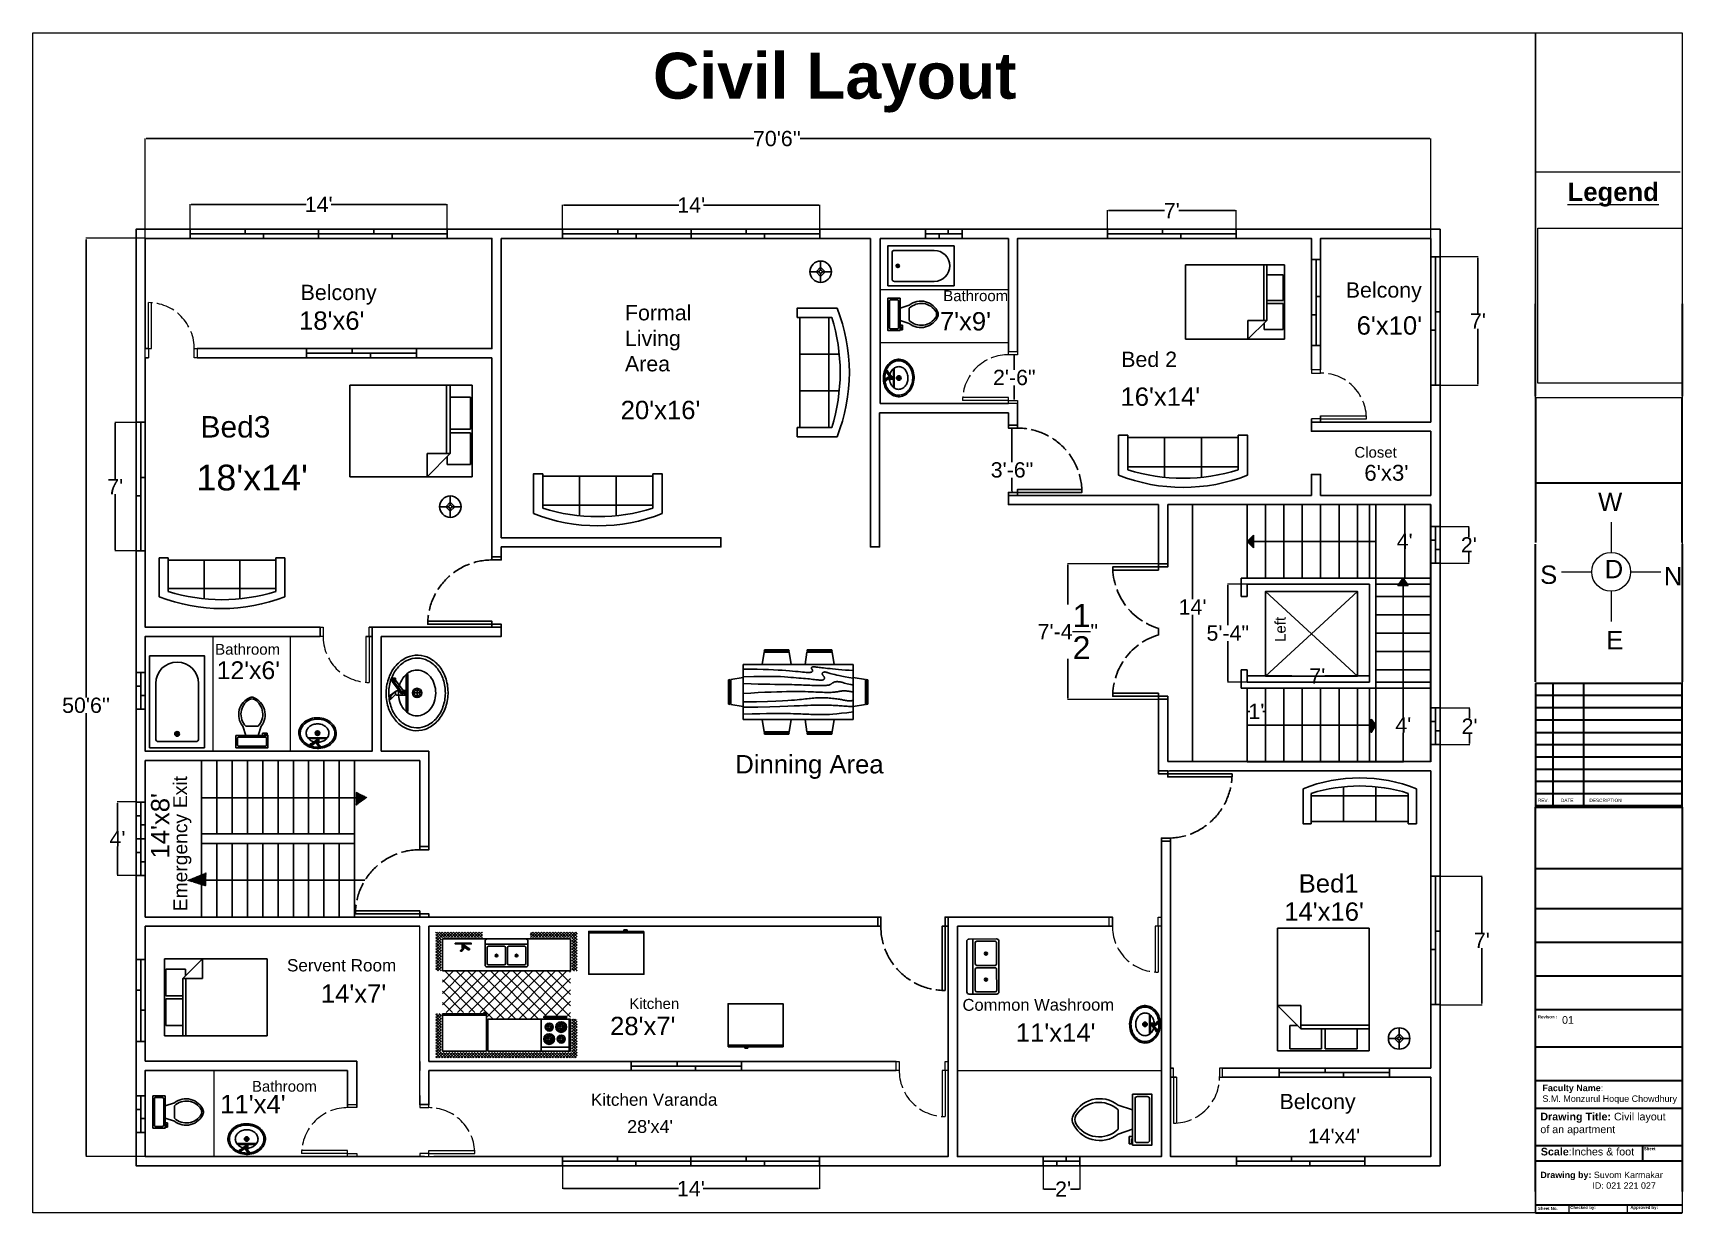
# Model space of a CAD drawing. Header units: inches. Extents: x 1396 to 31789, y 4626 to 27828.
# Drawn here: x 21171 to 22249, y 27054 to 27825 of the extents above; entities that cross this region are included whole.
import ezdxf

# ---------------------------------------------------------------- set-up
doc = ezdxf.new("R2010")
doc.units = ezdxf.units.IN
doc.header["$MEASUREMENT"] = 0
doc.linetypes.add('ACAD_ISO02W100', pattern=[15, 12, -3])
for name, color, linetype in [('bath', 4, 'Continuous'), ('bed and sufa', 90, 'Continuous'), ('freecads.com', 7, 'Continuous')]:
    doc.layers.add(name, color=color, linetype=linetype)
doc.layers.add('block cover', color=7, linetype='Continuous', lineweight=30)
doc.layers.add('text', color=6, linetype='Continuous', lineweight=9)
doc.styles.add('Arial_5', font='arial.ttf', dxfattribs={"height": 2.2})
doc.styles.add('Arial_B_1', font='arialbd.ttf', dxfattribs={"height": 2})
doc.styles.get("Standard").update_dxf_attribs({"font": 'arial.ttf'})
doc.dimstyles.new('civil layout', dxfattribs={"dimtxt": 10, "dimasz": 0.625, "dimexe": 0.18, "dimexo": 0.0625, "dimgap": 0.09, "dimtad": 0, "dimtih": 1, "dimtoh": 1, "dimdec": 1, "dimzin": 0, "dimdsep": 46, "dimlunit": 4, "dimtxsty": 'Standard', "dimcen": 0.09, "dimclrd": 256, "dimclre": 256, "dimclrt": 256, "dimadec": 0, "dimazin": 0, "dimtfac": 1.5, "dimtdec": 1, "dimtofl": 0, "dimtmove": 0, "dimatfit": 0, "dimfxl": 1, "dimtolj": 1, "dimtzin": 0, "dimlwe": -1, "dimarcsym": 0})
pattern_1 = [(135, (22098.78452, 27117.85448), (-0.088388348, -0.088388348), [])]

msp = doc.modelspace()

# ---------------------------------------------------------------- texts
msp.add_text('Emergency ', height=9, rotation=90.0025).set_placement((21271.81, 27251.19))
at = {"insert": (21629.9, 27353.24), "char_height": 12, "attachment_point": 1}
msp.add_mtext_dynamic_manual_height_columns('{\\C6;Dinning Area}', width=149.0576, gutter_width=1, heights=[0], dxfattribs=at)
at = {"insert": (21262.68, 27318.53), "char_height": 9, "width": 20.8661, "attachment_point": 1, "rotation": 90}
msp.add_mtext('Exit', dxfattribs=at)
at = {"layer": 'freecads.com', "lineweight": 30}
for s, height, style, p in [('REV.', 2.2, 'Arial_5', (22154.31, 27322.51)), ('DATE', 2.2, 'Arial_5', (22169.39, 27322.51)), ('DESCRIPTION', 2.2, 'Arial_5', (22188.02, 27322.51)), ('Revison :', 2, 'Arial_B_1', (22154.32, 27181.18)), ('Sheet', 2, 'Arial_B_1', (22223.59, 27095.05)), ('Sheet No.', 2, 'Arial_B_1', (22154.35, 27056.02)), ('Checked by:', 2, 'Arial_B_1', (22175.49, 27056.59)), ('Approved by:', 2, 'Arial_B_1', (22214.77, 27056.68))]:
    msp.add_text(s, height=height, dxfattribs=dict(at, style=style)).set_placement(p)
at = {"layer": 'text', "color": 0, "attachment_point": 1}
for s, width, gutter_width, heights, insert, char_height in [('{\\fArial|b1|i0|c0|p34;Civil Layout}', 526.8433, 1, [0], (21576.14, 27812.11), 30), ('{\\fArial|b1|i0|c0|p34;\\L\\C256;Legend}', 55.465, 1, [0], (22173.76, 27727.29), 12), ("{\\C256;18'x6'}", 28.376, 1, [0], (21344.85, 27643.1), 12), ("{\\C256;7'x9'}", 28.376, 1, [0], (21763.57, 27642.65), 12), ("{\\C256;6'x10'}", 28.376, 1, [0], (22035.92, 27639.94), 12), ("{\\C256;20'x16'}", 28.376, 1, [0], (21555.01, 27584.7), 12), ("{\\C256;16'x14'}", 28.376, 1, [0], (21881.59, 27593.42), 12), ("{\\C256;18'x14'}", 39.7101, 1.4, [0], (21277.78, 27542.95), 16.7931), ("{\\C256;6'x3'}", 24.4978, 0.863, [0], (22040.93, 27542.85), 10.3599), ('W', 19.2567, 1, [0], (22193.68, 27524.76), 12), ('S', 14.1665, 1, [0], (22155.81, 27477.08), 12), ('D', 3.2223, 1, [0], (22197.98, 27480.78), 12), ('N', 19.8964, 1, [0.374], (22236.63, 27476.19), 12), ('E', 8.0162, 1, [0], (22199.04, 27434.37), 12), ("{\\C256;12'x6'}", 27.4835, 0.969, [0], (21290.99, 27414.47), 11.6226), ("{\\C256;14'x16'}", 28.376, 1, [0], (21988.58, 27256.96), 12), ("{\\C256;14'x7'}", 28.376, 1, [0], (21359.09, 27203.35), 12), ("{\\C256;28'x7'}", 28.376, 1, [0], (21548.08, 27182.22), 12), ("{\\C256;11'x14'}", 28.376, 1, [0], (21813.2, 27177.86), 12), ('01', 4.8403, 1, [0], (22170.11, 27182.65), 5), ('{\\C256;Kitchen Varanda}', 89.002, 1, [21.46], (21535.58, 27132.07), 8), ('{\\fArial|b1|i0|c0|p34;Faculty Name\\fArial|b0|i0|c0|p34;\\C256;: \\PS.M. Monzurul Hoque Chowdhury}', 266.8461, 0.839, [26.56], (22157.27, 27137.82), 4.1966), ("{\\C256;11'x4'}", 28.376, 1, [0], (21293.34, 27131.22), 12), ("{\\C256;28'x4'}", 19.8354, 0.699, [0], (21559.25, 27114.72), 8.3882), ("{\\C256;14'x4'}", 22.6166, 0.797, [0], (22004.06, 27109.05), 9.5644)]:
    msp.add_mtext_dynamic_manual_height_columns(s, width=width, gutter_width=gutter_width, heights=heights, dxfattribs=dict(at, insert=insert, char_height=char_height))
at = {"layer": 'text', "attachment_point": 1}
for s, width, gutter_width, heights, insert, char_height in [('Belcony', 43.4977, 1, [0], (21345.89, 27660.54), 10), ('Belcony', 43.4977, 1, [0], (22028.79, 27662.13), 10), ('Bathroom', 16.748, 1, [0], (21765.8, 27656.81), 7), ('Formal Living Area', 48.799, 1, [0], (21557.8, 27647.27), 10), ('Bed 2', 41.61, 1, [0], (21882.07, 27616.82), 10), ('Bed3', 67.3511, 1.4, [0], (21280.49, 27574.7), 13.994), ('Closet', 16.748, 1, [0], (22034.43, 27554.57), 7), ('Bathroom', 16.748, 1, [0], (21290.05, 27425.82), 7), ('Bed1', 25.2737, 1, [0], (21998.03, 27275.4), 12), ('Servent Room', 82.5954, 1, [0], (21336.96, 27219.87), 8), ('Kitchen', 32.7734, 1, [0], (21560.64, 27194.35), 7), ('Bathroom', 16.748, 1, [25.62], (21314.08, 27140.28), 7), ('Belcony', 43.4977, 1, [0], (21985.54, 27131.86), 10)]:
    msp.add_mtext_dynamic_manual_height_columns(s, width=width, gutter_width=gutter_width, heights=heights, dxfattribs=dict(at, insert=insert, char_height=char_height))
at = {"layer": 'text', "insert": (21982.53, 27427.21), "char_height": 7, "attachment_point": 1, "rotation": 90}
msp.add_mtext_dynamic_manual_height_columns('Left', width=36.3627, gutter_width=1, heights=[0], dxfattribs=at)
at = {"layer": 'text', "color": 0, "attachment_point": 1}
for s, width, gutter_width, heights, insert, char_height, rotation in [("{\\C256;14'x8'}", 28.376, 1, [0], (21248.12, 27285.64), 12, 90), ('{\\C256;Common Washroom}', 105.4234, 1.55, [34.86], (21778.36, 27193.87), 7.7326, 0.07442)]:
    msp.add_mtext_dynamic_manual_height_columns(s, width=width, gutter_width=gutter_width, heights=heights, dxfattribs=dict(at, insert=insert, char_height=char_height, rotation=rotation))
at = {"layer": 'text', "color": 6, "attachment_point": 1}
for s, width, gutter_width, insert, char_height in [('{\\fArial|b1|i0|c0|p34;Drawing Title\\C7;:\\fArial|b0|i0|c0|p34;\\C256;\\c0; \\C256;Civil layout of an apartment}', 83.2593, 1, (22155.94, 27119.52), 5), ('{\\fArial|b1|i0|c0|p34;Scale\\fArial|b0|i0|c0|p34;\\C256;:Inches & foot}', 74.0805, 1, (22156.25, 27096.62), 5), ('{\\fArial|b1|i0|c0|p34;Drawing by:\\C256; \\fArial|b0|i0|c0|p34;Suvom Karmakar\\P                     ID: 021 221 027}', 92.3093, 1.04, (22155.95, 27080.99), 4.1718)]:
    msp.add_mtext_dynamic_manual_height_columns(s, width=width, gutter_width=gutter_width, heights=[0], dxfattribs=dict(at, insert=insert, char_height=char_height))

# ---------------------------------------------------------------- blocks, each defined once
blk = doc.blocks.new('Sofa - Roundback 7 ft.')
at = {"linetype": 'Continuous'}
for p, q in [((-12.00002, -32.4421), (-12.00003, -6.5971)), ((11.99997, -32.4421), (11.99998, -6.5971)), ((-36.000027, -34), (-36.000027, -11.4696)), ((-35.999844, -13.3819), (35.9998, -13.3819)), ((35.99998, -34), (35.99998, -11.4696)), ((-36.000027, -32.4421), (35.99998, -32.4421))]:
    blk.add_line(p, q, dxfattribs=at)
for points in [[(-36.000027, -34), (-42.000027, -34), (-42.000027, -8)], [(41.99998, -8), (41.99998, -34), (35.99998, -34)]]:
    blk.add_lwpolyline(points, dxfattribs=at)
for centre, radius, start, end in [((0, -114.25), 114.25, 68.43141, 111.5686), ((-0.00001, -127.1968), 121.1968, 72.72033, 107.2797)]:
    blk.add_arc(centre, radius, start, end, dxfattribs=at)
blk = doc.blocks.new('Dining Set - 36 x 72 in.')
at = {"linetype": 'Continuous'}
for p, q in [((-22.2343, 26.00059), (-23.4847, 17.99762)), ((-22.2304, 26), (-5.7608, 26)), ((-22, 27.5), (-22.1562, 26.50042)), ((-5.8416, 26.5), (-22.1534, 26.5)), ((-22, 27.5), (-6, 27.5)), ((-5.8437, 26.49966), (-6, 27.5)), ((-4.5152, 17.99762), (-5.7655, 25.99926)), ((5.7657, 26.00059), (4.5153, 17.99762)), ((5.7696, 26), (22.2392, 26)), ((6, 27.5), (5.8438, 26.50042)), ((22.1584, 26.5), (5.8466, 26.5)), ((6, 27.5), (22, 27.5)), ((22.1563, 26.49966), (22, 27.5)), ((23.4848, 17.99762), (22.2345, 25.99926)), ((36, 18), (-36, 18)), ((-36, 18), (-36, -18)), ((36, -18), (36, 18)), ((-45.5, 8), (-44.5004, 8.15617)), ((-45.5, 8), (-45.5, -8)), ((-44.5, -8.15843), (-44.5, 8.15338)), ((-44.0006, 8.23428), (-35.9976, 9.48474)), ((-44, 8.23041), (-44, -8.23915)), ((44.0006, 8.23428), (35.9976, 9.48474)), ((44, 8.23041), (44, -8.23915)), ((44.5, -8.15843), (44.5, 8.15338)), ((45.5, 8), (44.5005, 8.15617)), ((45.5, 8), (45.5, -8)), ((-44.4997, -8.15631), (-45.5, -8)), ((-35.9976, -9.48476), (-43.9993, -8.2345)), ((35.9976, -9.48476), (43.9993, -8.2345)), ((44.4997, -8.15631), (45.5, -8)), ((-36, -18), (36, -18)), ((-22.2343, -26.0006), (-23.4847, -17.99762)), ((-4.5152, -17.99762), (-5.7655, -25.99928)), ((5.7657, -26.0006), (4.5153, -17.99762)), ((23.4848, -17.99762), (22.2345, -25.99928)), ((-22.2304, -26), (-5.7608, -26)), ((-22, -27.5), (-22.1562, -26.50044)), ((-5.8416, -26.5), (-22.1534, -26.5)), ((-22, -27.5), (-6, -27.5)), ((-5.8437, -26.49967), (-6, -27.5)), ((5.7696, -26), (22.2392, -26)), ((6, -27.5), (5.8438, -26.50044)), ((22.1584, -26.5), (5.8466, -26.5)), ((6, -27.5), (22, -27.5)), ((22.1563, -26.49967), (22, -27.5))]:
    blk.add_line(p, q, dxfattribs=at)
for points in [[(-36, 15), (-31.1772, 14.97754), (-26.8079, 14.91406), (-22.8538, 14.81543), (-19.276, 14.6875), (-16.0362, 14.53613), (-13.0957, 14.36718), (-10.4159, 14.18652), (-7.9583, 14), (-5.6904, 13.81315), (-3.6035, 13.63021), (-1.6954, 13.45508), (0.0365, 13.29166), (1.5945, 13.14388), (2.9811, 13.01562), (4.1988, 12.9108), (5.25, 12.83333), (6.1393, 12.78613), (6.8802, 12.76823), (7.4883, 12.77767), (7.9792, 12.8125), (8.3685, 12.87077), (8.6719, 12.95052), (8.9049, 13.0498), (9.0833, 13.16666), (9.2205, 13.29899), (9.3216, 13.44401), (9.3895, 13.59879), (9.4271, 13.76041), (9.4373, 13.92594), (9.4232, 14.09245), (9.3875, 14.257), (9.3333, 14.41666), (9.2638, 14.56917), (9.1836, 14.71484), (9.0975, 14.85465), (9.0104, 14.98958), (8.9272, 15.1206), (8.8529, 15.2487), (8.7922, 15.37483), (8.75, 15.5), (8.7305, 15.62467), (8.7344, 15.74739), (8.7617, 15.86621), (8.8125, 15.97916), (8.8867, 16.08431), (8.9844, 16.17968), (9.1055, 16.26334), (9.25, 16.33333), (9.4189, 16.38802), (9.6172, 16.42708), (9.8506, 16.45052), (10.125, 16.45833), (10.4463, 16.45052), (10.8203, 16.42708), (11.2529, 16.38802), (11.75, 16.33333), (12.3184, 16.26318), (12.9694, 16.17838), (13.7151, 16.07991), (14.5677, 15.96875), (15.5395, 15.84586), (16.6426, 15.71224), (17.8893, 15.56884), (19.2917, 15.41666), (20.859, 15.25667), (22.5879, 15.08984), (24.4721, 14.91715), (26.5052, 14.73958), (28.6809, 14.5581), (30.9929, 14.3737), (33.4347, 14.18733), (36, 14)], [(-36, 10), (-28.9766, 10.14274), (-23.1725, 10.20442), (-18.4241, 10.19775), (-14.5677, 10.13541), (-11.4399, 10.03011), (-8.877, 9.89453), (-6.7154, 9.74137), (-4.7917, 9.58333), (-2.9698, 9.43082), (-1.2246, 9.28515), (0.4415, 9.14534), (2.026, 9.01041), (3.5266, 8.87939), (4.9408, 8.7513), (6.266, 8.62516), (7.5, 8.5), (8.6411, 8.37549), (9.6914, 8.2539), (10.6538, 8.13818), (11.5312, 8.03125), (12.3267, 7.93603), (13.043, 7.85547), (13.6831, 7.79248), (14.25, 7.75), (14.7471, 7.7303), (15.1797, 7.73307), (15.5537, 7.75732), (15.875, 7.80208), (16.1494, 7.86637), (16.3828, 7.94922), (16.5811, 8.04964), (16.75, 8.16666), (16.8944, 8.29915), (17.0143, 8.44531), (17.1089, 8.60319), (17.1771, 8.77083), (17.218, 8.94629), (17.2305, 9.1276), (17.2137, 9.31282), (17.1667, 9.5), (17.0895, 9.6875), (16.987, 9.875), (16.8649, 10.0625), (16.7292, 10.25), (16.5856, 10.4375), (16.4401, 10.625), (16.2985, 10.8125), (16.1667, 11), (16.05, 11.18733), (15.9518, 11.3737), (15.8752, 11.5581), (15.8229, 11.73958), (15.798, 11.91715), (15.8034, 12.08984), (15.842, 12.25667), (15.9167, 12.41666), (16.0295, 12.56836), (16.1784, 12.70833), (16.3605, 12.83268), (16.5729, 12.9375), (16.8127, 13.01888), (17.0768, 13.07291), (17.3625, 13.0957), (17.6667, 13.08333), (17.9894, 13.03312), (18.3418, 12.94726), (18.7382, 12.82918), (19.1927, 12.68229), (19.7195, 12.51001), (20.3327, 12.31575), (21.0465, 12.10294), (21.875, 11.875), (22.8357, 11.63354), (23.959, 11.37304), (25.2786, 11.08618), (26.8282, 10.76562), (28.6414, 10.40405), (30.752, 9.99414), (33.1936, 9.52856), (36, 9)], [(-36, 5.5), (-30.7157, 5.3348), (-26.069, 5.20963), (-21.9946, 5.11767), (-18.4271, 5.05208), (-15.3009, 5.00602), (-12.5508, 4.97265), (-10.1112, 4.94515), (-7.9167, 4.91666), (-5.909, 4.88167), (-4.0586, 4.83984), (-2.3429, 4.79215), (-0.7396, 4.73958), (0.7739, 4.6831), (2.22, 4.6237), (3.6213, 4.56233), (5, 4.5), (6.373, 4.43782), (7.7344, 4.3776), (9.0723, 4.32129), (10.375, 4.27083), (11.6309, 4.22819), (12.8281, 4.19531), (13.9551, 4.17415), (15, 4.16666), (15.954, 4.17448), (16.819, 4.19791), (17.6001, 4.23698), (18.3021, 4.29166), (18.9299, 4.36198), (19.4883, 4.44791), (19.9823, 4.54948), (20.4167, 4.66666), (20.7969, 4.79899), (21.1302, 4.94401), (21.4245, 5.09879), (21.6875, 5.26041), (21.9271, 5.42594), (22.1511, 5.59245), (22.3672, 5.757), (22.5834, 5.91666), (22.8065, 6.06868), (23.0404, 6.21093), (23.2879, 6.34147), (23.5521, 6.45833), (23.8358, 6.55957), (24.142, 6.64323), (24.4735, 6.70735), (24.8334, 6.75), (25.2235, 6.76969), (25.642, 6.76692), (26.0858, 6.74267), (26.5521, 6.69791), (27.0379, 6.63362), (27.5404, 6.55078), (28.0565, 6.45036), (28.5834, 6.33333), (29.1242, 6.19987), (29.7071, 6.04687), (30.3661, 5.87044), (31.1354, 5.66666), (32.0493, 5.43164), (33.142, 5.16146), (34.4475, 4.85221), (36, 4.5)], [(-36, -1), (-30.7915, -0.6591), (-26.0195, -0.38216), (-21.6519, -0.16284), (-17.6563, 0.00521), (-14.0005, 0.12833), (-10.6523, 0.21289), (-7.5796, 0.26522), (-4.75, 0.29166), (-2.134, 0.29793), (0.2878, 0.28711), (2.5317, 0.26163), (4.6146, 0.22396), (6.5529, 0.17651), (8.3633, 0.12174), (10.0623, 0.06209), (11.6667, 0), (13.1899, -0.06201), (14.6341, -0.1211), (15.9982, -0.17432), (17.2813, -0.21875), (18.4823, -0.25147), (19.6003, -0.26953), (20.6343, -0.27002), (21.5834, -0.25), (22.4481, -0.20768), (23.2357, -0.14584), (23.9549, -0.06836), (24.6146, 0.02083), (25.2235, 0.11784), (25.7904, 0.21875), (26.3241, 0.31966), (26.8334, 0.41666), (27.3265, 0.50618), (27.8099, 0.58593), (28.2894, 0.65397), (28.7709, 0.70833), (29.2601, 0.74707), (29.763, 0.76823), (30.2855, 0.76985), (30.8334, 0.75), (31.4088, 0.70784), (31.9994, 0.64713), (32.589, 0.57275), (33.1615, 0.48958), (33.7008, 0.4025), (34.1908, 0.3164), (34.6153, 0.23616), (34.9584, 0.16666), (35.2099, 0.11165), (35.3848, 0.07031), (35.504, 0.04069), (35.5886, 0.02083), (35.6594, 0.00879), (35.7377, 0.0026), (35.8442, 0.00032), (36, 0)], [(-36, -6.5), (-27.1843, -6.31267), (-20.084, -6.1263), (-14.469, -5.9419), (-10.1094, -5.76042), (-6.7752, -5.58285), (-4.2363, -5.41016), (-2.2629, -5.24333), (-0.625, -5.08334), (0.8708, -4.93099), (2.2715, -4.78646), (3.5872, -4.64974), (4.8281, -4.52084), (6.0046, -4.39974), (7.127, -4.28646), (8.2053, -4.18099), (9.25, -4.08334), (10.2705, -3.99382), (11.2734, -3.91407), (12.2647, -3.84603), (13.25, -3.79167), (14.2354, -3.75293), (15.2266, -3.73177), (16.2295, -3.73015), (17.25, -3.75), (18.2912, -3.79248), (19.3451, -3.85547), (20.4009, -3.93604), (21.4479, -4.03125), (22.4754, -4.13819), (23.4727, -4.25391), (24.4289, -4.37549), (25.3334, -4.5), (26.1785, -4.62492), (26.9694, -4.74935), (27.7145, -4.87281), (28.4219, -4.99479), (29.1, -5.11483), (29.7572, -5.23242), (30.4016, -5.34709), (31.0417, -5.45834), (31.6837, -5.56437), (32.3262, -5.65821), (32.9658, -5.73153), (33.599, -5.77604), (34.2224, -5.78345), (34.8327, -5.74545), (35.4264, -5.65373), (36, -5.5)], [(-36, -10), (-26.4022, -9.81299), (-18.4675, -9.62891), (-11.9839, -9.45069), (-6.7396, -9.28125), (-2.5226, -9.12354), (0.8789, -8.98047), (3.6769, -8.85498), (6.0833, -8.75), (8.2767, -8.66765), (10.3021, -8.60677), (12.1712, -8.56543), (13.8958, -8.54167), (15.4876, -8.53353), (16.9583, -8.53907), (18.3197, -8.55632), (19.5834, -8.58334), (20.7616, -8.61841), (21.8685, -8.66081), (22.9188, -8.71004), (23.9271, -8.76563), (24.9081, -8.82707), (25.8763, -8.89388), (26.8465, -8.96558), (27.8334, -9.04167), (28.8474, -9.12118), (29.8828, -9.20117), (30.93, -9.27824), (31.9792, -9.34896), (33.0205, -9.40991), (34.0443, -9.45768), (35.0407, -9.48885), (36, -9.5)], [(-36, -14.5), (-30.0881, -14.33513), (-25.0332, -14.21224), (-20.7312, -14.12647), (-17.0781, -14.07292), (-13.97, -14.04671), (-11.3027, -14.04297), (-8.9724, -14.05681), (-6.875, -14.08334), (-4.9224, -14.11833), (-3.0905, -14.16016), (-1.3709, -14.20785), (0.2448, -14.26042), (1.7647, -14.3169), (3.1973, -14.3763), (4.5507, -14.43767), (5.8333, -14.5), (7.0554, -14.5621), (8.235, -14.62175), (9.3922, -14.67652), (10.5469, -14.72396), (11.7192, -14.76164), (12.929, -14.78711), (14.1965, -14.79794), (15.5417, -14.79167), (16.9933, -14.76424), (18.6152, -14.70508), (20.4804, -14.60197), (22.6615, -14.44271), (25.2312, -14.21509), (28.2624, -13.9069), (31.8277, -13.50594), (36, -13)]]:
    blk.add_lwpolyline(points, dxfattribs=at)
blk = doc.blocks.new('*D51')
at = {"layer": 'Defpoints', "color": 0, "transparency": 16777216}
for p in [(21244.4, 27690.9), (21205.7, 27090.9), (21244.4, 27090.9)]:
    blk.add_point(p, dxfattribs=at)
at = {"layer": 'text', "transparency": 16777216}
for p, q in [((21244.3, 27690.9), (21205.5, 27690.9)), ((21244.3, 27090.9), (21205.5, 27090.9))]:
    blk.add_line(p, q, dxfattribs=at)
at = {"layer": 'text', "lineweight": -2, "transparency": 16777216}
for p, q in [((21205.7, 27690.2), (21205.7, 27390.9)), ((21205.7, 27091.5), (21205.7, 27380.5))]:
    blk.add_line(p, q, dxfattribs=at)
at = {"layer": 'text', "transparency": 16777216}
for points in [[(21205.6, 27690.2), (21205.8, 27690.2), (21205.7, 27690.9)], [(21205.6, 27091.5), (21205.8, 27091.5), (21205.7, 27090.9)]]:
    blk.add_solid(points, dxfattribs=at)
at = {"layer": 'text', "transparency": 16777216, "insert": (21205.7, 27385.7), "char_height": 10, "attachment_point": 5}
blk.add_mtext("\\A1;50'6''", dxfattribs=at)
blk = doc.blocks.new('*D52')
at = {"layer": 'Defpoints', "color": 0, "transparency": 16777216}
for p in [(21244.4, 27756), (21244.4, 27690.9), (22084.4, 27690.9)]:
    blk.add_point(p, dxfattribs=at)
at = {"layer": 'text', "transparency": 16777216}
for p, q in [((21244.4, 27690.9), (21244.4, 27756.2)), ((22084.4, 27690.9), (22084.4, 27756.2))]:
    blk.add_line(p, q, dxfattribs=at)
at = {"layer": 'text', "lineweight": -2, "transparency": 16777216}
for p, q in [((21245, 27756), (21642, 27756)), ((22083.8, 27756), (21672.2, 27756))]:
    blk.add_line(p, q, dxfattribs=at)
at = {"layer": 'text', "transparency": 16777216}
for points in [[(21245, 27756.1), (21245, 27755.9), (21244.4, 27756)], [(22083.8, 27756.1), (22083.8, 27755.9), (22084.4, 27756)]]:
    blk.add_solid(points, dxfattribs=at)
at = {"layer": 'text', "transparency": 16777216, "insert": (21657.1, 27756), "char_height": 10, "attachment_point": 5}
blk.add_mtext("\\A1;70'6''", dxfattribs=at)
blk = doc.blocks.new('*D53')
at = {"layer": 'Defpoints', "color": 0, "transparency": 16777216}
for p in [(22012.4, 27396.9), (22066.4, 27396.9), (22012.4, 27348.9)]:
    blk.add_point(p, dxfattribs=at)
at = {"layer": 'text', "transparency": 16777216}
for p, q in [((22012.4, 27396.9), (22066.6, 27396.9)), ((22012.4, 27348.9), (22066.6, 27348.9))]:
    blk.add_line(p, q, dxfattribs=at)
at = {"layer": 'text', "lineweight": -2, "transparency": 16777216}
for p, q in [((22066.4, 27396.2), (22066.4, 27378)), ((22066.4, 27349.5), (22066.4, 27367.8))]:
    blk.add_line(p, q, dxfattribs=at)
at = {"layer": 'text', "transparency": 16777216}
for points in [[(22066.3, 27396.2), (22066.5, 27396.2), (22066.4, 27396.9)], [(22066.3, 27349.5), (22066.5, 27349.5), (22066.4, 27348.9)]]:
    blk.add_solid(points, dxfattribs=at)
at = {"layer": 'text', "transparency": 16777216, "insert": (22066.4, 27372.9), "char_height": 10, "attachment_point": 5}
blk.add_mtext("\\A1;4'", dxfattribs=at)
blk = doc.blocks.new('*D54')
at = {"layer": 'Defpoints', "color": 0, "transparency": 16777216}
for p in [(21964.4, 27396.9), (21976.4, 27396.9), (21976.4, 27381.8)]:
    blk.add_point(p, dxfattribs=at)
at = {"layer": 'text', "transparency": 16777216}
for p, q in [((21964.4, 27396.8), (21964.4, 27381.6)), ((21976.4, 27396.8), (21976.4, 27381.6))]:
    blk.add_line(p, q, dxfattribs=at)
at = {"layer": 'text', "lineweight": -2, "transparency": 16777216}
for p, q in [((21965, 27381.8), (21966.2, 27381.8)), ((21975.8, 27381.8), (21974.6, 27381.8))]:
    blk.add_line(p, q, dxfattribs=at)
at = {"layer": 'text', "transparency": 16777216}
for points in [[(21965, 27381.9), (21965, 27381.7), (21964.4, 27381.8)], [(21975.8, 27381.9), (21975.8, 27381.7), (21976.4, 27381.8)]]:
    blk.add_solid(points, dxfattribs=at)
at = {"layer": 'text', "transparency": 16777216, "insert": (21970.4, 27381.8), "char_height": 10, "attachment_point": 5}
blk.add_mtext("\\A1;1'", dxfattribs=at)
blk = doc.blocks.new('*D55')
at = {"layer": 'Defpoints', "color": 0, "transparency": 16777216}
for p in [(21951.7, 27464.9), (21964.4, 27464.9), (21964.4, 27400.9)]:
    blk.add_point(p, dxfattribs=at)
at = {"layer": 'text', "transparency": 16777216}
for p, q in [((21964.3, 27464.9), (21951.6, 27464.9)), ((21964.3, 27400.9), (21951.6, 27400.9))]:
    blk.add_line(p, q, dxfattribs=at)
at = {"layer": 'text', "lineweight": -2, "transparency": 16777216}
for p, q in [((21951.7, 27464.2), (21951.7, 27438)), ((21951.7, 27401.5), (21951.7, 27427.7))]:
    blk.add_line(p, q, dxfattribs=at)
at = {"layer": 'text', "transparency": 16777216}
for points in [[(21951.6, 27464.2), (21951.8, 27464.2), (21951.7, 27464.9)], [(21951.6, 27401.5), (21951.8, 27401.5), (21951.7, 27400.9)]]:
    blk.add_solid(points, dxfattribs=at)
at = {"layer": 'text', "transparency": 16777216, "insert": (21951.7, 27432.9), "char_height": 10, "attachment_point": 5}
blk.add_mtext('\\A1;5\'-4"', dxfattribs=at)
blk = doc.blocks.new('*D56')
at = {"layer": 'Defpoints', "color": 0, "transparency": 16777216}
for p in [(22067.3, 27516.9), (22084.4, 27516.9), (22084.4, 27468.9)]:
    blk.add_point(p, dxfattribs=at)
at = {"layer": 'text', "transparency": 16777216}
for p, q in [((22084.3, 27516.9), (22067.1, 27516.9)), ((22084.3, 27468.9), (22067.1, 27468.9))]:
    blk.add_line(p, q, dxfattribs=at)
at = {"layer": 'text', "lineweight": -2, "transparency": 16777216}
for p, q in [((22067.3, 27516.2), (22067.3, 27497.9)), ((22067.3, 27469.5), (22067.3, 27487.8))]:
    blk.add_line(p, q, dxfattribs=at)
at = {"layer": 'text', "transparency": 16777216}
for points in [[(22067.2, 27516.2), (22067.4, 27516.2), (22067.3, 27516.9)], [(22067.2, 27469.5), (22067.4, 27469.5), (22067.3, 27468.9)]]:
    blk.add_solid(points, dxfattribs=at)
at = {"layer": 'text', "transparency": 16777216, "insert": (22067.3, 27492.9), "char_height": 10, "attachment_point": 5}
blk.add_mtext("\\A1;4'", dxfattribs=at)
blk = doc.blocks.new('*D57')
at = {"layer": 'Defpoints', "color": 0, "transparency": 16777216}
for p in [(21964.4, 27404.9), (21964.4, 27400.9), (22044.4, 27400.9)]:
    blk.add_point(p, dxfattribs=at)
at = {"layer": 'text', "transparency": 16777216}
for p, q in [((21964.4, 27400.9), (21964.4, 27405)), ((22044.4, 27400.9), (22044.4, 27405))]:
    blk.add_line(p, q, dxfattribs=at)
at = {"layer": 'text', "lineweight": -2, "transparency": 16777216}
for p, q in [((21965, 27404.9), (21993.6, 27404.9)), ((22043.8, 27404.9), (22015.2, 27404.9))]:
    blk.add_line(p, q, dxfattribs=at)
at = {"layer": 'text', "transparency": 16777216}
for points in [[(21965, 27405), (21965, 27404.7), (21964.4, 27404.9)], [(22043.8, 27405), (22043.8, 27404.7), (22044.4, 27404.9)]]:
    blk.add_solid(points, dxfattribs=at)
at = {"layer": 'text', "transparency": 16777216, "insert": (22004.4, 27404.9), "char_height": 10, "attachment_point": 5}
blk.add_mtext("\\A1;   7'", dxfattribs=at)
blk = doc.blocks.new('*D58')
at = {"layer": 'Defpoints', "color": 0, "transparency": 16777216}
for p in [(22090.4, 27274.1), (22090.4, 27190.1), (22117.7, 27190.1)]:
    blk.add_point(p, dxfattribs=at)
at = {"layer": 'text', "transparency": 16777216}
for p, q in [((22090.4, 27274.1), (22117.9, 27274.1)), ((22090.4, 27190.1), (22117.9, 27190.1))]:
    blk.add_line(p, q, dxfattribs=at)
at = {"layer": 'text', "lineweight": -2, "transparency": 16777216}
for p, q in [((22117.7, 27273.5), (22117.7, 27237.2)), ((22117.7, 27190.8), (22117.7, 27227.1))]:
    blk.add_line(p, q, dxfattribs=at)
at = {"layer": 'text', "transparency": 16777216}
for points in [[(22117.6, 27273.5), (22117.8, 27273.5), (22117.7, 27274.1)], [(22117.6, 27190.8), (22117.8, 27190.8), (22117.7, 27190.1)]]:
    blk.add_solid(points, dxfattribs=at)
at = {"layer": 'text', "transparency": 16777216, "insert": (22117.7, 27232.1), "char_height": 10, "width": 23.327, "attachment_point": 5}
blk.add_mtext("\\A1;7'", dxfattribs=at)
blk = doc.blocks.new('*D59')
at = {"layer": 'Defpoints', "color": 0, "transparency": 16777216}
for p in [(21685.1, 27712.6), (21517.1, 27690.9), (21685.1, 27690.9)]:
    blk.add_point(p, dxfattribs=at)
at = {"layer": 'text', "transparency": 16777216}
for p, q in [((21517.1, 27690.9), (21517.1, 27712.8)), ((21685.1, 27690.9), (21685.1, 27712.8))]:
    blk.add_line(p, q, dxfattribs=at)
at = {"layer": 'text', "lineweight": -2, "transparency": 16777216}
for p, q in [((21517.7, 27712.6), (21593, 27712.6)), ((21684.5, 27712.6), (21609.2, 27712.6))]:
    blk.add_line(p, q, dxfattribs=at)
at = {"layer": 'text', "transparency": 16777216}
for points in [[(21517.7, 27712.7), (21517.7, 27712.5), (21517.1, 27712.6)], [(21684.5, 27712.7), (21684.5, 27712.5), (21685.1, 27712.6)]]:
    blk.add_solid(points, dxfattribs=at)
at = {"layer": 'text', "transparency": 16777216, "insert": (21601.1, 27712.6), "char_height": 10, "attachment_point": 5}
blk.add_mtext("\\A1;14'", dxfattribs=at)
blk = doc.blocks.new('*D60')
at = {"layer": 'Defpoints', "color": 0, "transparency": 16777216}
for p in [(21831.1, 27084.9), (21855.1, 27084.9), (21855.1, 27069.6)]:
    blk.add_point(p, dxfattribs=at)
at = {"layer": 'text', "transparency": 16777216}
for p, q in [((21831.1, 27084.8), (21831.1, 27069.4)), ((21855.1, 27084.8), (21855.1, 27069.4))]:
    blk.add_line(p, q, dxfattribs=at)
at = {"layer": 'text', "lineweight": -2, "transparency": 16777216}
for p, q in [((21831.7, 27069.6), (21839.3, 27069.6)), ((21854.5, 27069.6), (21848.9, 27069.6))]:
    blk.add_line(p, q, dxfattribs=at)
at = {"layer": 'text', "transparency": 16777216}
for points in [[(21831.7, 27069.7), (21831.7, 27069.5), (21831.1, 27069.6)], [(21854.5, 27069.7), (21854.5, 27069.5), (21855.1, 27069.6)]]:
    blk.add_solid(points, dxfattribs=at)
at = {"layer": 'text', "transparency": 16777216, "insert": (21844.1, 27069.6), "char_height": 10, "attachment_point": 5}
blk.add_mtext("\\A1;2'", dxfattribs=at)
blk = doc.blocks.new('Bed - Queen')
at = {"linetype": 'Continuous'}
for p, q in [((0, -80.00003), (0, 0)), ((0, 0), (59.99999, 0)), ((59.99999, 0), (59.99999, -80.00003)), ((7.99999, -1.2), (28.79998, -1.2)), ((7.99999, -14.4), (7.99999, -1.2)), ((28.79998, -1.2), (28.79998, -14.4)), ((31.19999, -1.2), (51.99999, -1.2)), ((31.19999, -14.4), (31.19999, -1.2)), ((51.99999, -1.2), (51.99999, -16.4)), ((0, -14.4), (44.8, -14.4)), ((44.8, -16.8), (0, -16.8)), ((59.99999, -29.6), (44.8, -14.4)), ((44.8, -14.4), (44.8, -29.6)), ((51.99999, -16.4), (46.79936, -16.4)), ((44.8, -29.6), (59.99999, -29.6)), ((59.99999, -80.00003), (0, -80.00003))]:
    blk.add_line(p, q, dxfattribs=at)
blk = doc.blocks.new('Toilet - top')
for p, q in [((9.5, -6), (9.5, -2)), ((-10, -8.5), (-8, -8.5)), ((-10, -9.5), (-10, -8.5)), ((-7, -9.5), (-10, -9.5)), ((-8, -8.5), (-8, -8)), ((-7, -8), (-7, -9.5)), ((-4, -8), (-6, -14)), ((4, -8), (6, -14)), ((4, -14), (-4, -14))]:
    blk.add_line(p, q)
blk.add_lwpolyline([(10.5, -8), (10.5, 0), (-10.5, 0), (-10.5, -8)], close=True)
for points in [[(-9.5, -2), (-9.5, -6)], [(8.5, -1), (-8.5, -1)], [(-8.5, -7), (8.5, -7)]]:
    blk.add_lwpolyline(points)
for centre, radius, start, end in [((-8.62, -1.88), 0.884, 81.8699, 188.1301), ((-8.62, -6.12), 0.884, 171.8699, 278.1301), ((8.62, -1.88), 0.884, 351.8699, 98.1301), ((8.62, -6.12), 0.884, 261.8699, 8.1301), ((3.52, -21.58), 12.17, 141.46911, 247.97143), ((4.2, -21.82), 11.33, 136.36773, 238.94682), ((-3.52, -21.58), 12.17, 292.02843, 38.53071), ((-4.2, -21.82), 11.33, 301.05301, 43.63209), ((0, -27.88), 4, 245.73182, 294.26817), ((0, -29), 4, 254.86053, 285.13947)]:
    blk.add_arc(centre, radius, start, end)
blk = doc.blocks.new('Faucet - single handle front')
for p, q in [((-2, 6), (-2, 5.5)), ((-1, 6), (-2, 6)), ((-0.5, 4), (-2, 5.5)), ((-2, 5.5), (-1, 5.5)), ((-1, 5.5), (-1, 6)), ((0.5, 4), (-1, 6)), ((-1, 5.5), (0.5, 4)), ((-0.75, 3), (0.75, 3)), ((-0.75, 0.5), (-0.75, 3)), ((-0.75, 1), (0.75, 1)), ((-0.5, 4), (0.5, 4)), ((-0.25, 2), (3.75, 5)), ((3.75, 4.5), (-0.25, 1.5)), ((-0.25, 1.5), (-0.25, 2)), ((0.75, 1.5), (-0.25, 1.5)), ((0.75, 1.5), (4.08742, 4.003)), ((0.75, 3), (0.75, 2.7386)), ((0.75, 1.5), (0.75, 0.5)), ((3.75, 4.5), (3.75, 5)), ((3.75, 5), (4.75, 5)), ((3.75, 4), (3.75, 4.5)), ((4.75, 4.5), (3.75, 4.5)), ((4.75, 4), (3.75, 4)), ((4.75, 5), (4.75, 4.5)), ((4.75, 4.5), (4.75, 4))]:
    blk.add_line(p, q)
blk.add_lwpolyline([(-6, 0), (-6, 0.5), (6, 0.5), (6, 0)], close=True)
for centre, start, end in [((1.25426, 3.0302), 151.0646, 180.8629), ((-1.25426, 3.0302), 359.1371, 28.93536)]:
    blk.add_arc(centre, 2.00448, start, end)
blk = doc.blocks.new('Kitchen Layout - 7 x 8 ft')
for p, q in [((-5, 81.3), (2.7, 89)), ((-5, 83.4), (0.6, 89)), ((-5, 85.6), (-1.6, 89)), ((-5, 87.7), (-3.7, 89)), ((-1, 85), (-5, 89)), ((-1, 82.9), (-5, 86.9)), ((1.1, 85), (-2.9, 89)), ((3.2, 85), (-0.8, 89)), ((0.8, 85), (4.8, 89)), ((5.3, 85), (1.3, 89)), ((2.9, 85), (6.9, 89)), ((7.5, 85), (3.5, 89)), ((5, 85), (9, 89)), ((9.6, 85), (5.6, 89)), ((7.2, 85), (11.2, 89)), ((11.7, 85), (7.7, 89)), ((9.3, 85), (13.3, 89)), ((13.8, 85), (9.8, 89)), ((11.4, 85), (15.4, 89)), ((15.9, 85), (11.9, 89)), ((13.5, 85), (17.5, 89)), ((18.1, 85), (14.1, 89)), ((15.7, 85), (19.7, 89)), ((20.2, 85), (16.2, 89)), ((17.8, 85), (21.8, 89)), ((22.3, 85), (18.3, 89)), ((19.9, 85), (23.9, 89)), ((24.4, 85), (20.4, 89)), ((22, 85), (26, 89)), ((26.5, 85), (22.5, 89)), ((24.1, 85), (28.1, 89)), ((28.7, 85), (24.7, 89)), ((26.3, 85), (30.3, 89)), ((30.8, 85), (26.8, 89)), ((28.4, 85), (32.4, 89)), ((32.9, 85), (28.9, 89)), ((30.5, 85), (34.5, 89)), ((35, 85), (31, 89)), ((32.6, 85), (36.6, 89)), ((37.2, 85), (33.2, 89)), ((34.7, 85), (38.7, 89)), ((39.3, 85), (35.3, 89)), ((36.9, 85), (40.9, 89)), ((41.4, 85), (37.4, 89)), ((39, 85), (43, 89)), ((43.5, 85), (39.5, 89)), ((41.1, 85), (45.1, 89)), ((45.6, 85), (41.6, 89)), ((43.2, 85), (47.2, 89)), ((47.8, 85), (43.8, 89)), ((45.4, 85), (49.4, 89)), ((49.9, 85), (45.9, 89)), ((47.5, 85), (51.5, 89)), ((52, 85), (48, 89)), ((49.6, 85), (53.6, 89)), ((54.1, 85), (50.1, 89)), ((51.7, 85), (55.7, 89)), ((56.2, 85), (52.2, 89)), ((53.8, 85), (57.8, 89)), ((58.4, 85), (54.4, 89)), ((56, 85), (60, 89)), ((60.5, 85), (56.5, 89)), ((58.1, 85), (62.1, 89)), ((62.6, 85), (58.6, 89)), ((60.2, 85), (64.2, 89)), ((64.7, 85), (60.7, 89)), ((62.3, 85), (66.3, 89)), ((66.9, 85), (62.9, 89)), ((64.4, 85), (68.4, 89)), ((69, 85), (65, 89)), ((66.6, 85), (70.6, 89)), ((71.1, 85), (67.1, 89)), ((68.7, 85), (72.7, 89)), ((73.2, 85), (69.2, 89)), ((70.8, 85), (74.8, 89)), ((75.3, 85), (71.3, 89)), ((72.9, 85), (76.9, 89)), ((77.5, 85), (73.5, 89)), ((75.1, 85), (79.1, 89)), ((79.6, 85), (75.6, 89)), ((77.2, 85), (81.2, 89)), ((81.7, 85), (77.7, 89)), ((79.3, 85), (83.3, 89)), ((83.8, 85), (79.8, 89)), ((81.4, 85), (85.4, 89)), ((85.9, 85), (81.9, 89)), ((83.5, 85), (87.5, 89)), ((88.1, 85), (84.1, 89)), ((85.7, 85), (89.7, 89)), ((90.2, 85), (86.2, 89)), ((87.8, 85), (91.8, 89)), ((92.3, 85), (88.3, 89)), ((89.9, 85), (93.9, 89)), ((94.4, 85), (90.4, 89)), ((92, 85), (96, 89)), ((96.6, 85), (92.6, 89)), ((94.1, 85), (98.1, 89)), ((101, 82.7), (94.7, 89)), ((96.3, 85), (100.3, 89)), ((101, 84.8), (96.8, 89)), ((97, 83.6), (101, 87.6)), ((101, 86.9), (98.9, 89)), ((-1, 80.7), (-5, 84.7)), ((-5, 79.2), (-1, 83.2)), ((-1, 78.6), (-5, 82.6)), ((-5, 77.1), (-1, 81.1)), ((-1, 76.5), (-5, 80.5)), ((-5, 75), (-1, 79)), ((-1, 74.4), (-5, 78.4)), ((-5, 72.8), (-1, 76.8)), ((-1, 72.2), (-5, 76.2)), ((-5, 70.7), (-1, 74.7)), ((34, 84), (96, 84)), ((34, 60), (34, 84)), ((74, 81), (95, 81)), ((96, 84), (96, 60)), ((97, 81.5), (101, 85.5)), ((101, 80.6), (97, 84.6)), ((97, 79.4), (101, 83.4)), ((101, 78.4), (97, 82.4)), ((97, 77.2), (101, 81.2)), ((101, 76.3), (97, 80.3)), ((97, 75.1), (101, 79.1)), ((101, 74.2), (97, 78.2)), ((97, 73), (101, 77)), ((101, 72.1), (97, 76.1)), ((97, 70.9), (101, 74.9)), ((-1, 70.1), (-5, 74.1)), ((-5, 68.6), (-1, 72.6)), ((-1, 68), (-5, 72)), ((-5, 66.5), (-1, 70.5)), ((-1, 65.9), (-5, 69.9)), ((-5, 64.3), (-1, 68.3)), ((-1, 63.8), (-5, 67.8)), ((-5, 62.2), (-1, 66.2)), ((-1, 61.6), (-5, 65.6)), ((-5, 60.1), (-1, 64.1)), ((-1, 59.5), (-5, 63.5)), ((-5, 58), (-1, 62)), ((101, 69.9), (97, 73.9)), ((97, 68.8), (101, 72.8)), ((101, 67.8), (97, 71.8)), ((97, 66.6), (101, 70.6)), ((101, 65.7), (97, 69.7)), ((97, 64.5), (101, 68.5)), ((101, 63.6), (97, 67.6)), ((97, 62.4), (101, 66.4)), ((101, 61.5), (97, 65.5)), ((97, 60.3), (101, 64.3)), ((100.3, 60), (97, 63.3)), ((98.8, 60), (101, 62.2)), ((-1, 57.4), (-5, 61.4)), ((-1.7, 56), (-5, 59.3)), ((-3.8, 56), (-5, 57.2)), ((-4.9, 56), (-1, 59.9)), ((-2.7, 56), (-1, 57.7)), ((0, 57), (33, 57)), ((0, 30.6), (24.4, 55)), ((0, 39.1), (15.9, 55)), ((0, 47.5), (7.5, 55)), ((1.9, 24), (32.9, 55)), ((33.8, 24), (2.8, 55)), ((10.4, 24), (45.9, 59.5)), ((42.3, 24), (11.3, 55)), ((18.9, 24), (54.4, 59.5)), ((50.7, 24), (19.7, 55)), ((27.4, 24), (62.9, 59.5)), ((59.2, 24), (28.2, 55)), ((31, 55), (31, 56)), ((32, 55), (31, 55)), ((32, 56), (32, 55)), ((33, 55.1), (37.4, 59.5)), ((67.7, 24), (33.7, 58)), ((96, 60), (34, 60)), ((35.9, 24), (71.4, 59.5)), ((76.2, 24), (40.7, 59.5)), ((44.3, 24), (77.8, 57.5)), ((84.7, 24), (49.2, 59.5)), ((52.8, 24), (86.3, 57.5)), ((93.2, 24), (57.7, 59.5)), ((61.3, 24), (96, 58.7)), ((96, 29.7), (66.2, 59.5)), ((69.8, 24), (96, 50.2)), ((96, 38.1), (76.6, 57.5)), ((80, 60), (80, 59)), ((82, 59), (82, 60)), ((96, 46.6), (85.1, 57.5)), ((87, 59), (87, 60)), ((89, 60), (89, 59)), ((96, 55.1), (93.6, 57.5)), ((98.2, 60), (97, 61.2)), ((101, 60), (101, 60)), ((25.3, 24), (0, 49.3)), ((16.8, 24), (0, 40.8)), ((78.3, 24), (96, 41.7)), ((8.3, 24), (0, 32.3)), ((86.8, 24), (96, 33.2)), ((95.2, 24), (96, 24.8)), ((-5, 21.9), (-2.9, 24)), ((-5, 19.8), (-1, 23.8)), ((-1, 19.2), (-5, 23.2)), ((-5, 17.7), (-1, 21.7)), ((-1, 17.1), (-5, 21.1)), ((-5, 15.6), (-1, 19.6)), ((-1, 15), (-5, 19)), ((-5, 13.4), (-1, 17.4)), ((-1, 12.8), (-5, 16.8)), ((-5, 11.3), (-1, 15.3)), ((-1, 10.7), (-5, 14.7)), ((-5, 9.2), (-1, 13.2)), ((-1, 8.6), (-5, 12.6)), ((-1, 21.3), (-3.7, 24)), ((-1, 23.5), (-1.5, 24)), ((0, 24), (96, 24)), ((0, 0), (0, 24)), ((47.3, 6.5), (47.3, 18.5)), ((48.8, 18.5), (48.8, 6.5)), ((96, 24), (96, 0)), ((97, 22.1), (98.9, 24)), ((97, 20), (101, 24)), ((101, 19), (97, 23)), ((97, 17.9), (101, 21.9)), ((101, 16.9), (97, 20.9)), ((97, 15.7), (101, 19.7)), ((101, 14.8), (97, 18.8)), ((97, 13.6), (101, 17.6)), ((101, 12.7), (97, 16.7)), ((97, 11.5), (101, 15.5)), ((101, 10.5), (97, 14.5)), ((97, 9.4), (101, 13.4)), ((101, 8.4), (97, 12.4)), ((101, 21.2), (98.2, 24)), ((101, 23.3), (100.3, 24)), ((-5, 7.1), (-1, 11.1)), ((-1, 6.5), (-5, 10.5)), ((-5, 4.9), (-1, 8.9)), ((-1, 4.4), (-5, 8.4)), ((-5, 2.8), (-1, 6.8)), ((-1, 2.2), (-5, 6.2)), ((-5, 0.7), (-1, 4.7)), ((-1, 0.1), (-5, 4.1)), ((-5, -1.4), (-1, 2.6)), ((2, -5), (-5, 2)), ((-5, -3.5), (-1, 0.5)), ((96, 0), (0, 0)), ((64, 4), (32, 4)), ((93.2, -5), (101, 2.8)), ((95.4, -5), (101, 0.6)), ((97, 7.2), (101, 11.2)), ((101, 6.3), (97, 10.3)), ((97, 5.1), (101, 9.1)), ((101, 4.2), (97, 8.2)), ((97, 3), (101, 7)), ((101, 2.1), (97, 6.1)), ((97, 0.9), (101, 4.9)), ((101, -0.1), (97, 3.9)), ((101, -2.2), (97, 1.8)), ((-0.1, -5), (-5, -0.1)), ((-2.2, -5), (-5, -2.2)), ((-4.4, -5), (-5, -4.4)), ((-4.3, -5), (-0.3, -1)), ((-2.2, -5), (1.8, -1)), ((-0.1, -5), (3.9, -1)), ((4.1, -5), (0.1, -1)), ((2, -5), (6, -1)), ((6.2, -5), (2.2, -1)), ((4.1, -5), (8.1, -1)), ((8.4, -5), (4.4, -1)), ((6.3, -5), (10.3, -1)), ((10.5, -5), (6.5, -1)), ((8.4, -5), (12.4, -1)), ((12.6, -5), (8.6, -1)), ((10.5, -5), (14.5, -1)), ((14.7, -5), (10.7, -1)), ((12.6, -5), (16.6, -1)), ((16.8, -5), (12.8, -1)), ((14.8, -5), (18.8, -1)), ((19, -5), (15, -1)), ((16.9, -5), (20.9, -1)), ((21.1, -5), (17.1, -1)), ((19, -5), (23, -1)), ((23.2, -5), (19.2, -1)), ((21.1, -5), (25.1, -1)), ((25.3, -5), (21.3, -1)), ((23.2, -5), (27.2, -1)), ((27.5, -5), (23.5, -1)), ((25.4, -5), (29.4, -1)), ((29.6, -5), (25.6, -1)), ((27.5, -5), (30, -2.5)), ((30, -3.3), (27.7, -1)), ((29.6, -5), (30, -4.6)), ((30, -1.2), (29.8, -1)), ((66, -2.5), (67.5, -1)), ((66, -4.7), (69.7, -1)), ((69.9, -5), (66, -1.1)), ((67.8, -5), (66, -3.2)), ((67.8, -5), (71.8, -1)), ((72, -5), (68, -1)), ((69.9, -5), (73.9, -1)), ((74.1, -5), (70.1, -1)), ((72, -5), (76, -1)), ((76.2, -5), (72.2, -1)), ((74.1, -5), (78.1, -1)), ((78.4, -5), (74.4, -1)), ((76.3, -5), (80.3, -1)), ((80.5, -5), (76.5, -1)), ((78.4, -5), (82.4, -1)), ((82.6, -5), (78.6, -1)), ((80.5, -5), (84.5, -1)), ((84.7, -5), (80.7, -1)), ((82.6, -5), (86.6, -1)), ((86.9, -5), (82.9, -1)), ((84.8, -5), (88.8, -1)), ((89, -5), (85, -1)), ((86.9, -5), (90.9, -1)), ((91.1, -5), (87.1, -1)), ((89, -5), (93, -1)), ((93.2, -5), (89.2, -1)), ((91.1, -5), (95.1, -1)), ((95.3, -5), (91.3, -1)), ((97.5, -5), (93.5, -1)), ((99.6, -5), (95.6, -1)), ((101, -4.3), (97, -0.3)), ((97.5, -5), (101, -1.5)), ((99.6, -5), (101, -3.6))]:
    blk.add_line(p, q)
for points in [[(0, 56), (0, 84), (33, 84), (33, 56)], [(74, 60), (74, 84), (95, 84), (95, 60)], [(76, 58), (76, 59), (93, 59), (93, 58)]]:
    blk.add_lwpolyline(points, close=True)
for points in [[(32, 1.5), (32, 19.5)], [(33.5, 21), (62.5, 21)], [(33.5, 6.5), (33.5, 18.5)], [(34.5, 19.5), (46.3, 19.5)], [(49.8, 19.5), (61.5, 19.5)], [(62.5, 18.5), (62.5, 6.5)], [(64, 19.5), (64, 1.5)], [(62.5, 0), (33.5, 0)], [(46.3, 5.5), (34.5, 5.5)], [(61.5, 5.5), (49.8, 5.5)]]:
    blk.add_lwpolyline(points)
for centre, radius in [((80, 75), 4), ((80, 75), 3), ((80, 75), 2), ((80, 75), 1), ((89, 75), 3), ((89, 75), 2), ((89, 75), 1), ((80, 66), 3), ((80, 66), 2), ((80, 66), 1), ((89, 66), 4), ((89, 66), 3), ((89, 66), 2), ((89, 66), 1), ((40.5, 12.5), 1), ((40.5, 12.5), 0.5), ((55.5, 12.5), 1), ((55.5, 12.5), 0.5)]:
    blk.add_circle(centre, radius)
for centre, radius, start, end in [((33.5, 19.5), 1.5, 90, 180), ((34.5, 18.5), 1, 90, 180), ((46.3, 18.5), 1, 0, 90), ((49.8, 18.5), 1, 90, 180), ((61.5, 18.5), 1, 0, 90), ((62.5, 19.5), 1.5, 0, 90), ((33.5, 1.5), 1.5, 180, 270), ((34.5, 6.5), 1, 180, 270), ((46.3, 6.5), 1, 270, 0), ((49.8, 6.5), 1, 180, 270), ((61.5, 6.5), 1, 270, 0), ((62.5, 1.5), 1.5, 270, 0)]:
    blk.add_arc(centre, radius, start, end)
blk = doc.blocks.new('kitchen')
for name, p in [('Kitchen Layout - 7 x 8 ft', (-101, 3.6)), ('Faucet - single handle front', (-85.4, 6.8))]:
    blk.add_blockref(name, p)
blk = doc.blocks.new('Refrigerator-2 door - 36 in top')
for p, q in [((0, -26.999999), (36, -26.999999)), ((11, -27.999999), (11, -28.999999)), ((11, -28.999999), (13, -28.999999)), ((12, -26.999999), (12, -28.999999)), ((13, -28.999999), (13, -27.999999))]:
    blk.add_line(p, q)
blk.add_lwpolyline([(0, -27.999999), (0, 0), (36, 0), (36, -27.999999)], close=True)
blk = doc.blocks.new('Lamp - Table')
at = {"linetype": 'Continuous'}
for p, q in [((-1, 0), (-7, 0)), ((0, 3), (-3, 0)), ((-3, 0), (0, -3)), ((0, 7), (0, 1)), ((3, 0), (0, 3)), ((0, -3), (3, 0)), ((1, 0), (7, 0)), ((0, -1), (0, -7))]:
    blk.add_line(p, q, dxfattribs=at)
for radius in [7, 1]:
    blk.add_circle((0, 0), radius, dxfattribs=at)
blk = doc.blocks.new('Bath Tub - 26 x 60 in.')
for p, q in [((8, -18), (10, -18)), ((9, -17), (9, -19))]:
    blk.add_line(p, q)
blk.add_lwpolyline([(0, -36), (0, 0), (60, 0), (60, -36)], close=True)
for points in [[(4, -30), (4, -6)], [(6, -4), (42, -4)], [(42, -32), (6, -32)]]:
    blk.add_lwpolyline(points)
for radius in [1.5, 1]:
    blk.add_circle((9, -18), radius)
for centre, radius, start, end in [((5.75, -5.75), 1.77, 81.8699, 188.1301), ((42, -18), 14, 270, 90), ((5.75, -30.25), 1.77, 171.8699, 278.1301)]:
    blk.add_arc(centre, radius, start, end)
blk = doc.blocks.new('Sink-double - 36 in top')
for p, q in [((-18, -4), (18, -4)), ((-0.75, -18.5), (-0.75, -6.5)), ((0.75, -6.5), (0.75, -18.5))]:
    blk.add_line(p, q)
for points in [[(-16.5, 0), (16.5, 0)], [(-18, -19.5), (-18, -1.5)], [(-16.5, -18.5), (-16.5, -6.5)], [(-15.5, -5.5), (-1.75, -5.5)], [(1.75, -5.5), (15.5, -5.5)], [(16.5, -6.5), (16.5, -18.5)], [(18, -1.5), (18, -19.5)], [(16.5, -21), (-16.5, -21)], [(-1.75, -19.5), (-15.5, -19.5)], [(15.5, -19.5), (1.75, -19.5)]]:
    blk.add_lwpolyline(points)
for centre, radius in [((-8.5, -12.5), 1), ((-8.5, -12.5), 0.5), ((8.5, -12.5), 1), ((8.5, -12.5), 0.5)]:
    blk.add_circle(centre, radius)
for centre, radius, start, end in [((-16.5, -1.5), 1.5, 90, 180), ((16.5, -1.5), 1.5, 0, 90), ((-15.5, -6.5), 1, 90, 180), ((-1.75, -6.5), 1, 0, 90), ((1.75, -6.5), 1, 90, 180), ((15.5, -6.5), 1, 0, 90), ((-16.5, -19.5), 1.5, 180, 270), ((-15.5, -18.5), 1, 180, 270), ((-1.75, -18.5), 1, 270, 0), ((1.75, -18.5), 1, 180, 270), ((15.5, -18.5), 1, 270, 0), ((16.5, -19.5), 1.5, 270, 0)]:
    blk.add_arc(centre, radius, start, end)
blk = doc.blocks.new('Sink - Oval top')
for p, q in [((-1, 0), (1, 0)), ((0, 1), (0, -1))]:
    blk.add_line(p, q)
at = {"linetype": 'Continuous'}
for points in [[(-12.23, 0.39, 0.117634), (-11.46, -3.36, 0.104469), (-8.88, -6.8, 0.090016), (-5.08, -9.07, 0.08192), (-0.32, -10.02, 0.08192), (4.49, -9.38, 0.090016), (8.42, -7.36, 0.104469), (11.22, -4.09, 0.117634), (12.23, -0.39, 0.117634), (11.46, 3.36, 0.104469), (8.88, 6.8, 0.090016), (5.08, 9.07, 0.08192), (0.32, 10.02, 0.08192), (-4.49, 9.38, 0.090016), (-8.42, 7.36, 0.104469), (-11.22, 4.09, 0.117634)], [(-11.29, 0.16, 0.118622), (-10.52, -3.25, 0.104678), (-8.07, -6.36, 0.089562), (-4.54, -8.37, 0.081185), (-0.13, -9.15, 0.081185), (4.3, -8.49, 0.089562), (7.89, -6.58, 0.104678), (10.42, -3.55, 0.118622), (11.29, -0.16, 0.118622), (10.52, 3.25, 0.104678), (8.07, 6.36, 0.089562), (4.54, 8.37, 0.081185), (0.13, 9.15, 0.081185), (-4.3, 8.49, 0.089562), (-7.89, 6.58, 0.104678), (-10.42, 3.55, 0.118622)], [(-7.42, 0.08, 0.118283), (-6.91, -2.17, 0.104607), (-5.29, -4.21, 0.089718), (-2.97, -5.53, 0.081436), (-0.07, -6.04, 0.081436), (2.84, -5.59, 0.089718), (5.2, -4.33, 0.104607), (6.86, -2.32, 0.118283), (7.42, -0.08, 0.118283), (6.91, 2.17, 0.104607), (5.29, 4.21, 0.089718), (2.97, 5.53, 0.081436), (0.07, 6.04, 0.081436), (-2.84, 5.59, 0.089718), (-5.2, 4.33, 0.104607), (-6.86, 2.32, 0.118283)]]:
    blk.add_lwpolyline(points, format="xyb", close=True, dxfattribs=at)
for radius in [1.5, 1]:
    blk.add_circle((0, 0), radius)
blk = doc.blocks.new('*D61')
at = {"layer": 'Defpoints', "color": 0, "transparency": 16777216}
for p in [(21938.4, 27516.9), (21928.7, 27348.9), (21938.4, 27348.9)]:
    blk.add_point(p, dxfattribs=at)
at = {"layer": 'text', "transparency": 16777216}
for p, q in [((21938.4, 27516.9), (21928.5, 27516.9)), ((21938.4, 27348.9), (21928.5, 27348.9))]:
    blk.add_line(p, q, dxfattribs=at)
at = {"layer": 'text', "lineweight": -2, "transparency": 16777216}
for p, q in [((21928.7, 27516.2), (21928.7, 27455.1)), ((21928.7, 27349.6), (21928.7, 27444.9))]:
    blk.add_line(p, q, dxfattribs=at)
at = {"layer": 'text', "transparency": 16777216}
for points in [[(21928.6, 27516.2), (21928.8, 27516.2), (21928.7, 27516.9)], [(21928.6, 27349.6), (21928.8, 27349.6), (21928.7, 27348.9)]]:
    blk.add_solid(points, dxfattribs=at)
at = {"layer": 'text', "transparency": 16777216, "insert": (21928.7, 27450), "char_height": 10, "attachment_point": 5}
blk.add_mtext("\\A1;14'", dxfattribs=at)
blk = doc.blocks.new('*D62')
at = {"layer": 'Defpoints', "color": 0, "transparency": 16777216}
for p in [(22090.4, 27678.9), (22115.2, 27678.9), (22090.4, 27594.9)]:
    blk.add_point(p, dxfattribs=at)
at = {"layer": 'text', "transparency": 16777216}
for p, q in [((22090.4, 27678.9), (22115.4, 27678.9)), ((22090.4, 27594.9), (22115.4, 27594.9))]:
    blk.add_line(p, q, dxfattribs=at)
at = {"layer": 'text', "lineweight": -2, "transparency": 16777216}
for p, q in [((22115.2, 27678.2), (22115.2, 27641.9)), ((22115.2, 27595.5), (22115.2, 27631.8))]:
    blk.add_line(p, q, dxfattribs=at)
at = {"layer": 'text', "transparency": 16777216}
for points in [[(22115.1, 27678.2), (22115.3, 27678.2), (22115.2, 27678.9)], [(22115.1, 27595.5), (22115.3, 27595.5), (22115.2, 27594.9)]]:
    blk.add_solid(points, dxfattribs=at)
at = {"layer": 'text', "transparency": 16777216, "insert": (22115.2, 27636.9), "char_height": 10, "attachment_point": 5}
blk.add_mtext("\\A1;7'", dxfattribs=at)
blk = doc.blocks.new('*D63')
at = {"layer": 'Defpoints', "color": 0, "transparency": 16777216}
for p in [(22090.4, 27502.6), (22090.4, 27478.6), (22109.2, 27478.6)]:
    blk.add_point(p, dxfattribs=at)
at = {"layer": 'text', "transparency": 16777216}
for p, q in [((22090.4, 27502.6), (22109.4, 27502.6)), ((22090.4, 27478.6), (22109.4, 27478.6))]:
    blk.add_line(p, q, dxfattribs=at)
at = {"layer": 'text', "lineweight": -2, "transparency": 16777216}
for p, q in [((22109.2, 27502), (22109.2, 27495.8)), ((22109.2, 27479.3), (22109.2, 27485.5))]:
    blk.add_line(p, q, dxfattribs=at)
at = {"layer": 'text', "transparency": 16777216}
for points in [[(22109.1, 27502), (22109.3, 27502), (22109.2, 27502.6)], [(22109.1, 27479.3), (22109.3, 27479.3), (22109.2, 27478.6)]]:
    blk.add_solid(points, dxfattribs=at)
at = {"layer": 'text', "transparency": 16777216, "insert": (22109.2, 27490.6), "char_height": 10, "attachment_point": 5}
blk.add_mtext("\\A1;2'", dxfattribs=at)
blk = doc.blocks.new('*D64')
at = {"layer": 'Defpoints', "color": 0, "transparency": 16777216}
for p in [(22090.4, 27384.1), (22090.4, 27360.1), (22109.7, 27360.1)]:
    blk.add_point(p, dxfattribs=at)
at = {"layer": 'text', "transparency": 16777216}
for p, q in [((22090.4, 27384.1), (22109.9, 27384.1)), ((22090.4, 27360.1), (22109.9, 27360.1))]:
    blk.add_line(p, q, dxfattribs=at)
at = {"layer": 'text', "lineweight": -2, "transparency": 16777216}
for p, q in [((22109.7, 27383.5), (22109.7, 27377.3)), ((22109.7, 27360.8), (22109.7, 27367))]:
    blk.add_line(p, q, dxfattribs=at)
at = {"layer": 'text', "transparency": 16777216}
for points in [[(22109.6, 27383.5), (22109.8, 27383.5), (22109.7, 27384.1)], [(22109.6, 27360.8), (22109.8, 27360.8), (22109.7, 27360.1)]]:
    blk.add_solid(points, dxfattribs=at)
at = {"layer": 'text', "transparency": 16777216, "insert": (22109.7, 27372.1), "char_height": 10, "attachment_point": 5}
blk.add_mtext("\\A1;2'", dxfattribs=at)
blk = doc.blocks.new('*D65')
at = {"layer": 'Defpoints', "color": 0, "transparency": 16777216}
for p in [(21441.7, 27713), (21273.7, 27696.9), (21441.7, 27696.9)]:
    blk.add_point(p, dxfattribs=at)
at = {"layer": 'text', "transparency": 16777216}
for p, q in [((21273.7, 27696.9), (21273.7, 27713.2)), ((21441.7, 27696.9), (21441.7, 27713.2))]:
    blk.add_line(p, q, dxfattribs=at)
at = {"layer": 'text', "lineweight": -2, "transparency": 16777216}
for p, q in [((21274.3, 27713), (21349.5, 27713)), ((21441, 27713), (21365.8, 27713))]:
    blk.add_line(p, q, dxfattribs=at)
at = {"layer": 'text', "transparency": 16777216}
for points in [[(21274.3, 27713.1), (21274.3, 27712.9), (21273.7, 27713)], [(21441, 27713.1), (21441, 27712.9), (21441.7, 27713)]]:
    blk.add_solid(points, dxfattribs=at)
at = {"layer": 'text', "transparency": 16777216, "insert": (21357.7, 27713), "char_height": 10, "attachment_point": 5}
blk.add_mtext("\\A1;14'", dxfattribs=at)
blk = doc.blocks.new('*D66')
at = {"layer": 'Defpoints', "color": 0, "transparency": 16777216}
for p in [(21238.4, 27570.6), (21224.7, 27486.6), (21238.4, 27486.6)]:
    blk.add_point(p, dxfattribs=at)
at = {"layer": 'text', "transparency": 16777216}
for p, q in [((21238.3, 27570.6), (21224.5, 27570.6)), ((21238.3, 27486.6), (21224.5, 27486.6))]:
    blk.add_line(p, q, dxfattribs=at)
at = {"layer": 'text', "lineweight": -2, "transparency": 16777216}
for p, q in [((21224.7, 27570), (21224.7, 27533.7)), ((21224.7, 27487.3), (21224.7, 27523.6))]:
    blk.add_line(p, q, dxfattribs=at)
at = {"layer": 'text', "transparency": 16777216}
for points in [[(21224.6, 27570), (21224.8, 27570), (21224.7, 27570.6)], [(21224.6, 27487.3), (21224.8, 27487.3), (21224.7, 27486.6)]]:
    blk.add_solid(points, dxfattribs=at)
at = {"layer": 'text', "transparency": 16777216, "insert": (21224.7, 27528.6), "char_height": 10, "attachment_point": 5}
blk.add_mtext("\\A1;7'", dxfattribs=at)
blk = doc.blocks.new('*D67')
at = {"layer": 'Defpoints', "color": 0, "transparency": 16777216}
for p in [(21516.9, 27087.9), (21684.9, 27087.9), (21684.9, 27070)]:
    blk.add_point(p, dxfattribs=at)
at = {"layer": 'text', "transparency": 16777216}
for p, q in [((21516.9, 27087.8), (21516.9, 27069.8)), ((21684.9, 27087.8), (21684.9, 27069.8))]:
    blk.add_line(p, q, dxfattribs=at)
at = {"layer": 'text', "lineweight": -2, "transparency": 16777216}
for p, q in [((21517.6, 27070), (21592.8, 27070)), ((21684.3, 27070), (21609, 27070))]:
    blk.add_line(p, q, dxfattribs=at)
at = {"layer": 'text', "transparency": 16777216}
for points in [[(21517.6, 27070.1), (21517.6, 27069.9), (21516.9, 27070)], [(21684.3, 27070.1), (21684.3, 27069.9), (21684.9, 27070)]]:
    blk.add_solid(points, dxfattribs=at)
at = {"layer": 'text', "transparency": 16777216, "insert": (21600.9, 27070), "char_height": 10, "attachment_point": 5}
blk.add_mtext("\\A1;14'", dxfattribs=at)
blk = doc.blocks.new('*D68')
at = {"layer": 'Defpoints', "color": 0, "transparency": 16777216}
for p in [(21238.4, 27322.6), (21226.2, 27274.6), (21238.4, 27274.6)]:
    blk.add_point(p, dxfattribs=at)
at = {"layer": 'text', "transparency": 16777216}
for p, q in [((21238.3, 27322.6), (21226, 27322.6)), ((21238.3, 27274.6), (21226, 27274.6))]:
    blk.add_line(p, q, dxfattribs=at)
at = {"layer": 'text', "lineweight": -2, "transparency": 16777216}
for p, q in [((21226.2, 27321.9), (21226.2, 27303.6)), ((21226.2, 27275.2), (21226.2, 27293.5))]:
    blk.add_line(p, q, dxfattribs=at)
at = {"layer": 'text', "transparency": 16777216}
for points in [[(21226.1, 27321.9), (21226.3, 27321.9), (21226.2, 27322.6)], [(21226.1, 27275.2), (21226.3, 27275.2), (21226.2, 27274.6)]]:
    blk.add_solid(points, dxfattribs=at)
at = {"layer": 'text', "transparency": 16777216, "insert": (21226.2, 27298.6), "char_height": 10, "attachment_point": 5}
blk.add_mtext("\\A1;4'", dxfattribs=at)
blk = doc.blocks.new('*D69')
at = {"layer": 'Defpoints', "color": 0, "transparency": 16777216}
for p in [(21957.1, 27709), (21873.1, 27693.9), (21957.1, 27693.9)]:
    blk.add_point(p, dxfattribs=at)
at = {"layer": 'text', "transparency": 16777216}
for p, q in [((21873.1, 27693.9), (21873.1, 27709.2)), ((21957.1, 27693.9), (21957.1, 27709.2))]:
    blk.add_line(p, q, dxfattribs=at)
at = {"layer": 'text', "lineweight": -2, "transparency": 16777216}
for p, q in [((21873.7, 27709), (21910.4, 27709)), ((21956.5, 27709), (21919.7, 27709))]:
    blk.add_line(p, q, dxfattribs=at)
at = {"layer": 'text', "transparency": 16777216}
for points in [[(21873.7, 27709.1), (21873.7, 27708.9), (21873.1, 27709)], [(21956.5, 27709.1), (21956.5, 27708.9), (21957.1, 27709)]]:
    blk.add_solid(points, dxfattribs=at)
at = {"layer": 'text', "transparency": 16777216, "insert": (21915.1, 27709), "char_height": 10, "attachment_point": 5}
blk.add_mtext("\\A1;7'", dxfattribs=at)
blk = doc.blocks.new('*D70')
at = {"layer": 'Defpoints', "color": 0, "transparency": 16777216}
for p in [(21811.4, 27614.9), (21811.4, 27584.9), (21812.2, 27584.9)]:
    blk.add_point(p, dxfattribs=at)
at = {"layer": 'text', "transparency": 16777216}
for p, q in [((21811.4, 27614.9), (21812.4, 27614.9)), ((21811.4, 27584.9), (21812.4, 27584.9))]:
    blk.add_line(p, q, dxfattribs=at)
at = {"layer": 'text', "lineweight": -2, "transparency": 16777216}
for p, q in [((21812.2, 27614.2), (21812.2, 27605)), ((21812.2, 27585.5), (21812.2, 27594.7))]:
    blk.add_line(p, q, dxfattribs=at)
at = {"layer": 'text', "transparency": 16777216}
for points in [[(21812.1, 27614.2), (21812.3, 27614.2), (21812.2, 27614.9)], [(21812.1, 27585.5), (21812.3, 27585.5), (21812.2, 27584.9)]]:
    blk.add_solid(points, dxfattribs=at)
at = {"layer": 'text', "transparency": 16777216, "insert": (21812.2, 27599.9), "char_height": 10, "attachment_point": 5}
blk.add_mtext('\\A1;2\'-6"', dxfattribs=at)
blk = doc.blocks.new('*D71')
at = {"layer": 'Defpoints', "color": 0, "transparency": 16777216}
for p in [(21811.4, 27566.9), (21810.7, 27525), (21811.4, 27525)]:
    blk.add_point(p, dxfattribs=at)
at = {"layer": 'text', "transparency": 16777216}
for p, q in [((21811.3, 27566.9), (21810.5, 27566.9)), ((21811.3, 27525), (21810.5, 27525))]:
    blk.add_line(p, q, dxfattribs=at)
at = {"layer": 'text', "lineweight": -2, "transparency": 16777216}
for p, q in [((21810.7, 27566.2), (21810.7, 27544.7)), ((21810.7, 27525.7), (21810.7, 27534.3))]:
    blk.add_line(p, q, dxfattribs=at)
at = {"layer": 'text', "transparency": 16777216}
for points in [[(21810.6, 27566.2), (21810.8, 27566.2), (21810.7, 27566.9)], [(21810.6, 27525.7), (21810.8, 27525.7), (21810.7, 27525)]]:
    blk.add_solid(points, dxfattribs=at)
at = {"layer": 'text', "transparency": 16777216, "insert": (21810.7, 27539.5), "char_height": 10, "attachment_point": 5}
blk.add_mtext('\\A1;3\'-6"', dxfattribs=at)
blk = doc.blocks.new('*D72')
at = {"layer": 'Defpoints', "color": 0, "transparency": 16777216}
for p in [(21909.5, 27478.1), (21847.2, 27389.6), (21909.5, 27389.6)]:
    blk.add_point(p, dxfattribs=at)
at = {"layer": 'text', "transparency": 16777216}
for p, q in [((21909.4, 27478.1), (21847, 27478.1)), ((21909.4, 27389.6), (21847, 27389.6))]:
    blk.add_line(p, q, dxfattribs=at)
at = {"layer": 'text', "lineweight": -2, "transparency": 16777216}
for p, q in [((21847.2, 27477.5), (21847.2, 27451.5)), ((21847.2, 27390.3), (21847.2, 27416.2))]:
    blk.add_line(p, q, dxfattribs=at)
at = {"layer": 'text', "transparency": 16777216}
for points in [[(21847.1, 27477.5), (21847.3, 27477.5), (21847.2, 27478.1)], [(21847.1, 27390.3), (21847.3, 27390.3), (21847.2, 27389.6)]]:
    blk.add_solid(points, dxfattribs=at)
at = {"layer": 'text', "transparency": 16777216, "insert": (21847.2, 27433.9), "char_height": 10, "attachment_point": 5}
blk.add_mtext('\\A1;7\'-4{\\H1.5x;\\S1/2;}"', dxfattribs=at)

# ---------------------------------------------------------------- dimensions: what is measured, and where the dimension line sits
at = {"layer": 'text', "color": 2, "true_color": 0xf1eb1f}
dim = msp.add_linear_dim(base=(21244.38, 27756.03), p1=(22084.38, 27690.85), p2=(21244.38, 27690.85), text="<>6''", dimstyle='civil layout', dxfattribs=at)
dim.commit()
dim.dimension.update_dxf_attribs({"geometry": '*D52', "text_midpoint": (21657.08, 27756.03), "dimtype": 160})
at = {"layer": 'text', "color": 7}
for base, p1, p2, picture, middle in [((21441.65, 27713.03), (21273.65, 27696.85), (21441.65, 27696.85), '*D65', (21357.65, 27713.03)), ((21957.08, 27709.03), (21873.08, 27693.85), (21957.08, 27693.85), '*D69', (21915.08, 27709.03)), ((21684.93, 27070.03), (21516.93, 27087.85), (21684.93, 27087.85), '*D67', (21600.93, 27070.03))]:
    dim = msp.add_linear_dim(base=base, p1=p1, p2=p2, dimstyle='civil layout', dxfattribs=at)
    dim.commit()
    dim.dimension.update_dxf_attribs({"geometry": picture, "text_midpoint": middle})
at = {"layer": 'text', "color": 217, "true_color": 0x93278f}
for base, p1, p2, picture, middle in [((21685.08, 27712.65), (21517.08, 27690.85), (21685.08, 27690.85), '*D59', (21601.08, 27712.65)), ((21855.08, 27069.62), (21831.08, 27084.85), (21855.08, 27084.85), '*D60', (21844.08, 27069.62))]:
    dim = msp.add_linear_dim(base=base, p1=p1, p2=p2, dimstyle='civil layout', dxfattribs=at)
    dim.commit()
    dim.dimension.update_dxf_attribs({"geometry": picture, "text_midpoint": middle, "dimtype": 160})
at = {"layer": 'text', "color": 2, "true_color": 0xf1eb1f}
dim = msp.add_linear_dim(base=(21205.71, 27090.85), p1=(21244.38, 27690.85), p2=(21244.38, 27090.85), angle=90, text="<>6''", dimstyle='civil layout', dxfattribs=at)
dim.commit()
dim.dimension.update_dxf_attribs({"geometry": '*D51', "text_midpoint": (21205.71, 27385.66), "dimtype": 160})
at = {"layer": 'text', "color": 7}
for base, p1, p2, picture, middle in [((22115.18, 27678.85), (22090.38, 27594.85), (22090.38, 27678.85), '*D62', (22115.18, 27636.85)), ((21812.18, 27584.85), (21811.38, 27614.85), (21811.38, 27584.85), '*D70', (21812.18, 27599.85)), ((21224.68, 27486.65), (21238.38, 27570.65), (21238.38, 27486.65), '*D66', (21224.68, 27528.65)), ((22109.18, 27478.65), (22090.38, 27502.65), (22090.38, 27478.65), '*D63', (22109.18, 27490.65)), ((21847.18, 27389.65), (21909.49, 27478.14), (21909.49, 27389.65), '*D72', (21847.18, 27433.9)), ((22109.68, 27360.15), (22090.38, 27384.15), (22090.38, 27360.15), '*D64', (22109.68, 27372.15))]:
    dim = msp.add_linear_dim(base=base, p1=p1, p2=p2, angle=90, dimstyle='civil layout', dxfattribs=at)
    dim.commit()
    dim.dimension.update_dxf_attribs({"geometry": picture, "text_midpoint": middle})
for base, p1, p2, picture, middle in [((21810.68, 27525.03), (21811.38, 27566.85), (21811.38, 27525.03), '*D71', (21810.68, 27539.53)), ((21928.68, 27348.94), (21938.43, 27516.85), (21938.43, 27348.94), '*D61', (21928.68, 27450.03))]:
    dim = msp.add_linear_dim(base=base, p1=p1, p2=p2, angle=90, dimstyle='civil layout', dxfattribs=at)
    dim.commit()
    dim.dimension.update_dxf_attribs({"geometry": picture, "text_midpoint": middle, "dimtype": 160})
at = {"layer": 'text', "color": 0}
dim = msp.add_linear_dim(base=(22067.27, 27516.85), p1=(22084.38, 27468.85), p2=(22084.38, 27516.85), angle=90, dimstyle='civil layout', dxfattribs=at)
dim.commit()
dim.dimension.update_dxf_attribs({"geometry": '*D56', "text_midpoint": (22067.27, 27492.85)})
at = {"layer": 'text'}
for base, p1, p2, angle, picture, middle in [((21951.75, 27464.85), (21964.38, 27400.85), (21964.38, 27464.85), 90, '*D55', (21951.75, 27432.85)), ((21976.38, 27381.78), (21964.38, 27396.85), (21976.38, 27396.85), 180, '*D54', (21970.38, 27381.78)), ((22066.38, 27396.85), (22012.38, 27348.89), (22012.38, 27396.85), 90, '*D53', (22066.38, 27372.87))]:
    dim = msp.add_linear_dim(base=base, p1=p1, p2=p2, angle=angle, dimstyle='civil layout', dxfattribs=at)
    dim.commit()
    dim.dimension.update_dxf_attribs({"geometry": picture, "text_midpoint": middle})
at = {"layer": 'text', "color": 0}
dim = msp.add_linear_dim(base=(21964.38, 27404.85), p1=(22044.38, 27400.85), p2=(21964.38, 27400.85), angle=180, text="   7'", dimstyle='civil layout', dxfattribs=at)
dim.commit()
dim.dimension.update_dxf_attribs({"geometry": '*D57', "text_midpoint": (22004.38, 27404.85)})
at = {"layer": 'text', "color": 7}
dim = msp.add_aligned_dim(p1=(21238.38, 27322.55), p2=(21238.38, 27274.55), distance=-12.2, dimstyle='civil layout', dxfattribs=at)
dim.commit()
dim.dimension.update_dxf_attribs({"geometry": '*D68', "text_midpoint": (21226.18, 27298.55)})
at = {"layer": 'text', "color": 6}
dim = msp.add_linear_dim(base=(22117.68, 27190.15), p1=(22090.38, 27274.15), p2=(22090.38, 27190.15), angle=90, dimstyle='civil layout', dxfattribs=at)
dim.commit()
dim.dimension.update_dxf_attribs({"geometry": '*D58', "text_midpoint": (22117.68, 27232.15), "dimtype": 160})

# ---------------------------------------------------------------- hatches: boundary and pattern name
h = msp.add_hatch()
h.set_pattern_fill('ANSI31', color=256, angle=90)
h.set_pattern_definition(pattern_1)
h.paths.add_polyline_path([(21964.38, 27492.85), (21968.54, 27488.54), (21968.54, 27492.85)])
h.paths.add_polyline_path([(21964.38, 27492.85), (21968.54, 27492.85), (21968.54, 27496.91)])
h = msp.add_hatch()
h.set_pattern_fill('ANSI31', color=256, angle=90)
h.set_pattern_definition(pattern_1)
h.paths.add_polyline_path([(22062.76, 27464.06), (22066.38, 27464.06), (22066.38, 27468.85)])
h.paths.add_polyline_path([(22066.38, 27468.85), (22066.38, 27464.06), (22069.65, 27464.06)])
h = msp.add_hatch()
h.set_pattern_fill('ANSI31', color=256, angle=90)
h.set_pattern_definition(pattern_1)
h.paths.add_polyline_path([(22045.47, 27376.59), (22045.47, 27372.86), (22048.38, 27372.86)])
h.paths.add_polyline_path([(22045.47, 27372.86), (22045.47, 27368.02), (22048.38, 27372.86)])
h = msp.add_hatch()
h.set_pattern_fill('ANSI31', color=256, angle=90)
h.set_pattern_definition([(135, (21435.54258, 27070.29098), (-0.08838835, -0.08838835), [])])
h.paths.add_polyline_path([(21382.22, 27329.03), (21382.22, 27325.3), (21389.08, 27325.3)])
h.paths.add_polyline_path([(21382.22, 27325.3), (21382.22, 27320.45), (21389.08, 27325.3)])
h = msp.add_hatch()
h.set_pattern_fill('ANSI31', color=256, angle=270)
h.set_pattern_definition([(315, (21230.72354, 27526.41234), (0.08838835, 0.08838835), [])])
h.paths.add_polyline_path([(21284.04, 27267.68), (21284.04, 27271.4), (21272.08, 27271.4)])
h.paths.add_polyline_path([(21284.04, 27271.4), (21284.04, 27276.25), (21272.08, 27271.4)])

# ---------------------------------------------------------------- linework, layer by layer
at = {"color": 7}
for p, q in [((22152.69, 27747.04), (22152.69, 27825.04)), ((22152.69, 27648.08), (22152.69, 27747.04)), ((21476.93, 27495.22), (21476.93, 27690.85)), ((21718.23, 27690.85), (21717.18, 27690.85)), ((21718.23, 27495.22), (21718.23, 27690.85)), ((21808.38, 27582.85), (21724.56, 27582.85)), ((21814.38, 27582.85), (21814.38, 27568.85)), ((21620.55, 27495.22), (21476.93, 27495.22)), ((21476.93, 27489.13), (21476.93, 27489.22)), ((21620.55, 27489.22), (21476.93, 27489.22)), ((21423.68, 27293.4), (21423.68, 27349.7)), ((21429.68, 27293.4), (21429.68, 27355.7)), ((21913.69, 27342.95), (21915.49, 27342.94)), ((21429.68, 27241.4), (21430.18, 27241.4)), ((21429.68, 27153.05), (21429.68, 27241.4)), ((21429.93, 27241.4), (21432.93, 27241.4)), ((21432.93, 27247.4), (21724.99, 27247.4)), ((21432.93, 27241.4), (21724.99, 27241.4)), ((21768.99, 27247.4), (21864.3, 27247.4)), ((21768.99, 27241.4), (21768.99, 27203.24)), ((21774.99, 27241.4), (21864.3, 27241.4)), ((21429.88, 27153.05), (21429.68, 27153.05)), ((21429.68, 27130.85), (21429.68, 27147.05)), ((21429.88, 27147.05), (21429.68, 27147.05)), ((21464.96, 27153.05), (21475.58, 27153.05)), ((22152.69, 27068.08), (22152.69, 27054.04))]:
    msp.add_line(p, q, dxfattribs=at)
for p, q in [((21724.56, 27690.34), (21724.56, 27690.85)), ((21912.48, 27522.85), (21912.58, 27522.85)), ((21964.38, 27522.85), (21912.58, 27522.85)), ((22006.38, 27522.85), (21964.38, 27522.85)), ((22084.38, 27522.85), (22012.38, 27522.85)), ((21906.49, 27475.14), (21906.49, 27516.85)), ((21912.48, 27476.14), (21912.48, 27516.85)), ((21912.48, 27516.85), (21964.38, 27516.85)), ((21964.38, 27468.85), (21964.38, 27516.85)), ((22084.38, 27516.85), (21964.38, 27516.85)), ((21976.38, 27468.85), (21976.38, 27516.85)), ((21988.38, 27468.85), (21988.38, 27516.85)), ((22000.38, 27468.85), (22000.38, 27516.85)), ((22012.38, 27468.85), (22012.38, 27516.85)), ((22024.38, 27468.85), (22024.38, 27516.85)), ((22036.38, 27468.85), (22036.38, 27516.85)), ((22044.38, 27468.85), (22044.38, 27516.85)), ((22048.38, 27348.85), (22048.38, 27516.85)), ((22084.38, 27348.85), (22084.38, 27516.85)), ((21964.38, 27492.85), (21968.54, 27496.91)), ((22048.38, 27492.85), (21964.38, 27492.85)), ((21964.38, 27492.85), (21968.54, 27488.54)), ((21968.54, 27496.91), (21968.54, 27488.54)), ((21964.38, 27468.85), (21960.38, 27468.85)), ((21960.38, 27468.85), (21960.38, 27456.85)), ((22084.38, 27468.85), (21964.38, 27468.85)), ((22066.38, 27468.85), (22062.76, 27464.06)), ((22066.38, 27396.85), (22066.38, 27468.85)), ((22066.38, 27468.85), (22069.65, 27464.06)), ((22084.38, 27396.85), (22084.38, 27468.85)), ((21960.38, 27456.85), (21964.38, 27456.85)), ((22044.38, 27464.85), (21964.38, 27464.85)), ((21964.38, 27456.85), (21964.38, 27464.85)), ((21976.38, 27404.85), (22036.38, 27460.13)), ((22036.38, 27460.13), (21976.38, 27460.13)), ((21976.38, 27460.13), (22036.38, 27404.85)), ((22044.38, 27400.85), (22044.38, 27464.85)), ((22084.38, 27464.85), (22048.38, 27464.85)), ((22048.38, 27456.85), (22084.38, 27456.85)), ((22069.65, 27464.06), (22062.76, 27464.06)), ((22048.38, 27444.85), (22084.38, 27444.85)), ((21906.49, 27431.83), (21906.49, 27435.96)), ((22048.38, 27432.85), (22084.38, 27432.85)), ((22048.38, 27420.85), (22084.38, 27420.85)), ((21960.38, 27396.85), (21960.38, 27408.85)), ((21960.38, 27408.85), (21964.38, 27408.85)), ((21964.38, 27408.85), (21964.38, 27400.85)), ((22048.38, 27408.85), (22084.38, 27408.85)), ((21906.49, 27348.94), (21906.49, 27390.65)), ((21912.48, 27348.94), (21912.48, 27390.65)), ((21964.38, 27396.85), (21960.38, 27396.85)), ((21964.38, 27400.85), (22044.38, 27400.85)), ((21964.38, 27348.85), (21964.38, 27396.85)), ((21964.38, 27396.85), (22084.38, 27396.85)), ((21964.38, 27348.87), (21964.38, 27396.85)), ((21976.38, 27348.85), (21976.38, 27396.85)), ((21976.38, 27348.87), (21976.38, 27396.85)), ((21988.38, 27348.85), (21988.38, 27396.85)), ((21988.38, 27348.87), (21988.38, 27396.85)), ((22000.38, 27348.85), (22000.38, 27396.85)), ((22000.38, 27348.87), (22000.38, 27396.85)), ((22012.38, 27348.85), (22012.38, 27396.85)), ((22012.38, 27348.87), (22012.38, 27396.85)), ((22024.38, 27348.85), (22024.38, 27396.85)), ((22024.38, 27348.87), (22024.38, 27396.85)), ((22036.38, 27348.85), (22036.38, 27396.85)), ((22036.38, 27348.87), (22036.38, 27396.85)), ((22044.38, 27348.85), (22044.38, 27396.85)), ((22048.38, 27400.85), (22084.38, 27400.85)), ((22048.38, 27348.87), (22048.38, 27396.85)), ((21964.38, 27372.86), (22048.38, 27372.86)), ((22048.38, 27372.86), (22045.47, 27376.59)), ((22045.47, 27368.02), (22045.47, 27376.59)), ((22045.47, 27368.02), (22048.38, 27372.86)), ((22090.38, 27348.85), (22090.38, 27365.28)), ((21238.38, 27349.7), (21238.38, 27347.7)), ((21244.38, 27355.7), (21392.6, 27355.7)), ((21340.38, 27349.7), (21244.38, 27349.7)), ((21375.13, 27349.7), (21244.38, 27349.7)), ((21346.67, 27355.7), (21346.38, 27355.7)), ((21346.38, 27349.7), (21346.67, 27349.7)), ((21423.68, 27349.7), (21352.67, 27349.7)), ((21398.6, 27355.7), (21429.68, 27355.7)), ((21964.38, 27348.85), (22048.38, 27348.85)), ((22082.57, 27348.94), (22084.38, 27348.94)), ((22090.38, 27342.85), (22090.38, 27348.85)), ((22084.38, 27342.85), (22042.49, 27342.87)), ((22084.38, 27313.28), (22084.38, 27342.85)), ((22090.38, 27319.28), (22090.38, 27342.85)), ((21301.13, 27325.3), (21281.13, 27325.3)), ((21301.13, 27325.3), (21385.13, 27325.3)), ((21382.22, 27320.45), (21385.13, 27325.3)), ((21908.3, 27269.28), (21908.3, 27298.95)), ((21914.3, 27269.28), (21914.29, 27296.95)), ((21284.04, 27276.25), (21281.13, 27271.4)), ((21365.13, 27271.4), (21281.13, 27271.4)), ((21365.13, 27271.4), (21387.9, 27271.4)), ((21244.38, 27241.4), (21423.68, 27241.4)), ((21380.13, 27247.4), (21388.92, 27247.4)), ((21405.42, 27247.4), (21397.92, 27247.4)), ((21419.92, 27247.4), (21411.42, 27247.4))]:
    msp.add_line(p, q)
at = {"color": 143, "true_color": 0x7aafdf}
for p, q in [((22009.35, 27620.85), (22009.35, 27677.03)), ((22012.38, 27652.85), (22009.35, 27652.85)), ((22012.38, 27640.85), (22012.38, 27652.85)), ((22006.35, 27620.85), (22006.35, 27640.85)), ((22006.35, 27640.85), (22009.35, 27640.85)), ((22012.35, 27640.85), (22012.38, 27640.85)), ((21379.65, 27618.85), (21379.65, 27615.85)), ((21349.65, 27615.85), (21421.65, 27615.85)), ((21391.65, 27612.82), (21391.65, 27615.85)), ((21561.97, 27150.05), (21633.97, 27150.05)), ((21591.97, 27153.05), (21591.97, 27150.05)), ((21603.97, 27147.02), (21603.97, 27150.05)), ((21985.34, 27145.75), (22057.34, 27145.75)), ((22015.34, 27148.75), (22015.34, 27145.75)), ((22027.34, 27142.72), (22027.34, 27145.75))]:
    msp.add_line(p, q, dxfattribs=at)
for points in [[(21244.38, 27696.85), (21238.38, 27696.85), (21238.38, 27690.85)], [(22090.38, 27084.85), (21238.38, 27084.85), (21238.38, 27696.85), (22090.38, 27696.85), (22090.38, 27365.28)], [(21476.93, 27696.85), (21476.93, 27696.85), (21238.38, 27696.85), (21238.38, 27612.85)], [(21289.84, 27696.85), (21295.84, 27696.85)], [(21470.93, 27696.85), (21724.04, 27696.85)], [(21533.27, 27696.85), (21539.27, 27696.85)], [(21718.38, 27696.85), (21814.38, 27696.85)], [(21808.38, 27696.85), (22012.38, 27696.85)], [(21808.38, 27696.85), (21814.38, 27696.85)], [(22006.38, 27696.85), (22090.38, 27696.85), (22090.38, 27564.85)], [(22006.38, 27696.85), (22012.38, 27696.85)], [(22084.38, 27696.85), (22090.38, 27696.85), (22090.38, 27690.85)], [(21244.38, 27618.85), (21244.38, 27690.85), (21470.93, 27690.85)], [(21244.38, 27618.85), (21244.38, 27690.85), (21470.93, 27690.85)], [(21288.38, 27618.85), (21470.93, 27618.85), (21470.93, 27690.85), (21244.38, 27690.85), (21244.38, 27618.85), (21246.38, 27618.85)], [(21295.84, 27690.85), (21289.84, 27690.85)], [(21476.93, 27690.85), (21718.04, 27690.85)], [(21476.93, 27690.85), (21664.38, 27690.85)], [(21476.93, 27612.85), (21476.93, 27690.85)], [(21539.27, 27690.85), (21533.27, 27690.85)], [(21718.04, 27690.85), (21664.38, 27690.85)], [(21724.56, 27690.85), (21808.38, 27690.85)], [(21808.38, 27690.85), (21724.56, 27690.85)], [(21724.56, 27582.85), (21724.56, 27690.34)], [(21786.2, 27690.85), (21808.38, 27690.85)], [(21808.38, 27626.83), (21808.38, 27690.85)], [(21814.38, 27690.85), (22006.38, 27690.85)], [(22006.38, 27690.85), (21814.38, 27690.85)], [(21814.38, 27690.85), (22006.38, 27690.85)], [(21814.38, 27626.83), (21814.38, 27690.85), (22006.38, 27690.85), (22006.38, 27614.85)], [(21814.38, 27690.85), (21814.38, 27626.83)], [(22006.38, 27614.85), (22006.38, 27690.85)], [(22012.38, 27690.85), (22084.38, 27690.85), (22084.38, 27570.85)], [(22084.38, 27570.85), (22084.38, 27690.85), (22012.38, 27690.85)], [(22012.38, 27690.85), (22084.38, 27690.85), (22084.38, 27570.85)], [(22012.38, 27690.85), (22012.38, 27614.85)], [(22012.38, 27614.85), (22012.38, 27690.85), (22084.38, 27690.85), (22084.38, 27570.85), (22012.38, 27570.85), (22012.38, 27574.85)], [(21808.38, 27626.83), (21808.38, 27632.83)], [(21814.38, 27632.83), (21814.38, 27626.83)], [(21238.38, 27430.71), (21238.38, 27618.85)], [(21238.38, 27612.85), (21238.38, 27612.85), (21238.38, 27618.85)], [(21238.38, 27612.85), (21238.38, 27618.85)], [(21278.38, 27618.85), (21282.38, 27618.85)], [(21282.38, 27618.85), (21288.38, 27618.85)], [(21288.38, 27618.85), (21470.93, 27618.85)], [(21288.38, 27618.85), (21294.38, 27618.85)], [(21808.38, 27620.83), (21808.38, 27626.83)], [(21808.38, 27616.85), (21808.38, 27620.83)], [(21814.38, 27626.83), (21814.38, 27620.83)], [(21814.38, 27620.83), (21814.38, 27616.85)], [(22006.38, 27614.85), (22006.38, 27620.85)], [(22006.38, 27610.85), (22006.38, 27616.85)], [(22012.38, 27620.85), (22012.38, 27614.85)], [(22012.38, 27616.85), (22012.38, 27610.85)], [(21244.38, 27436.71), (21244.38, 27612.85)], [(21244.38, 27436.71), (21244.38, 27612.85)], [(21244.38, 27612.85), (21246.38, 27612.85)], [(21348.6, 27436.71), (21244.38, 27436.71), (21244.38, 27612.85), (21246.38, 27612.85)], [(21244.38, 27612.85), (21246.38, 27612.85)], [(21246.38, 27612.85), (21244.38, 27612.85)], [(21282.38, 27612.85), (21278.38, 27612.85)], [(21288.38, 27612.85), (21282.38, 27612.85)], [(21288.38, 27612.85), (21470.93, 27612.85)], [(21294.38, 27612.85), (21288.38, 27612.85)], [(21470.93, 27612.85), (21470.93, 27480.71)], [(22006.38, 27604.85), (22006.38, 27610.85)], [(22012.38, 27610.85), (22012.38, 27604.85)], [(21808.38, 27576.85), (21724.23, 27576.85)], [(21724.23, 27576.85), (21724.23, 27489.22)], [(21808.38, 27566.85), (21808.38, 27576.85)], [(22006.38, 27572.85), (22006.38, 27564.85)], [(22006.38, 27564.85), (22006.38, 27572.85)], [(22084.38, 27570.85), (22006.38, 27570.85), (22006.38, 27564.85)], [(22012.38, 27564.85), (22006.38, 27564.85), (22006.38, 27570.85), (22012.38, 27570.85)], [(22084.38, 27564.85), (22012.38, 27564.85)], [(22084.38, 27564.85), (22084.38, 27522.85)], [(22084.38, 27522.85), (22084.38, 27564.85)], [(22084.38, 27564.85), (22084.38, 27522.85)], [(22090.38, 27516.85), (22090.38, 27570.85)], [(22006.38, 27534.85), (22006.38, 27536.65), (22012.38, 27536.65), (22012.38, 27534.85)], [(22006.38, 27528.85), (22006.38, 27534.85)], [(22012.38, 27534.85), (22012.38, 27528.85)], [(21906.49, 27516.85), (21808.38, 27516.85), (21808.38, 27524.85)], [(22006.38, 27528.85), (22006.38, 27522.85), (21814.38, 27522.85), (21814.38, 27526.85)], [(21906.48, 27522.85), (21912.48, 27522.85)], [(22006.38, 27522.85), (22006.38, 27528.85)], [(22006.38, 27528.85), (22006.38, 27522.85)], [(22012.38, 27528.85), (22012.38, 27522.85)], [(22012.38, 27528.85), (22012.38, 27522.85)], [(22090.38, 27522.85), (22090.38, 27516.85)], [(22090.38, 27522.85), (22090.38, 27516.85)], [(21906.49, 27516.85), (21906.48, 27516.85)], [(22012.38, 27516.85), (21912.48, 27516.85)], [(22006.38, 27516.85), (22084.38, 27516.85)], [(22084.38, 27516.85), (22084.38, 27365.28)], [(22084.38, 27365.28), (22084.38, 27516.85)], [(22084.38, 27516.85), (22084.38, 27365.28)], [(21476.93, 27489.13), (21476.93, 27480.71)], [(21595.99, 27495.22), (21601.99, 27495.22)], [(21602.17, 27489.22), (21595.99, 27489.22)], [(21601.99, 27489.22), (21595.99, 27489.22)], [(21602.17, 27495.22), (21608.17, 27495.22)], [(21608.36, 27489.22), (21602.17, 27489.22)], [(21608.17, 27489.22), (21602.17, 27489.22)], [(21608.36, 27495.22), (21614.36, 27495.22)], [(21614.55, 27489.22), (21608.36, 27489.22)], [(21614.36, 27489.22), (21608.36, 27489.22)], [(21614.55, 27495.22), (21620.55, 27495.22), (21620.55, 27489.22), (21614.55, 27489.22)], [(21724.23, 27495.22), (21724.23, 27489.22), (21718.23, 27489.22), (21718.23, 27495.22)], [(21906.49, 27478.14), (21906.49, 27481.14)], [(21912.48, 27481.14), (21912.49, 27481.14), (21912.49, 27478.14)], [(21238.38, 27349.7), (21238.38, 27349.7), (21238.38, 27436.71)], [(21244.38, 27436.71), (21348.6, 27436.71)], [(21244.38, 27436.71), (21250.38, 27436.71)], [(21340.6, 27436.71), (21346.6, 27436.71)], [(21346.6, 27436.71), (21352.6, 27436.71)], [(21352.6, 27436.71), (21358.6, 27436.71), (21358.6, 27430.71), (21352.6, 27430.71)], [(21470.93, 27440.71), (21470.93, 27436.71), (21390.6, 27436.71)], [(21390.6, 27436.71), (21398.6, 27436.71)], [(21392.6, 27430.71), (21392.6, 27436.71), (21398.6, 27436.71)], [(21392.6, 27430.71), (21392.6, 27436.71), (21398.6, 27436.71)], [(21476.93, 27438.71), (21476.93, 27430.71), (21398.6, 27430.71)], [(21244.38, 27355.7), (21244.38, 27430.71)], [(21244.38, 27390.85), (21244.38, 27430.71)], [(21388.6, 27430.71), (21392.6, 27430.71), (21392.6, 27355.7), (21244.38, 27355.7), (21244.38, 27430.71), (21348.6, 27430.71)], [(21348.6, 27430.71), (21244.38, 27430.71)], [(21250.38, 27430.71), (21244.38, 27430.71)], [(21346.6, 27430.71), (21340.6, 27430.71)], [(21352.6, 27430.71), (21346.6, 27430.71)], [(21398.6, 27430.71), (21398.6, 27355.7)], [(21238.38, 27349.7), (21238.38, 27355.7)], [(21244.38, 27355.7), (21346.38, 27355.7)], [(21244.38, 27247.4), (21244.38, 27349.7)], [(21398.6, 27349.7), (21244.38, 27349.7)], [(21244.38, 27345.7), (21244.38, 27349.7)], [(21346.38, 27349.7), (21244.38, 27349.7)], [(21423.68, 27349.7), (21352.67, 27349.7)], [(21906.49, 27342.94), (21906.49, 27348.94)], [(21906.49, 27342.94), (21906.49, 27348.94)], [(21906.49, 27348.94), (21906.49, 27348.94)], [(21906.49, 27342.94), (21906.49, 27342.94), (21906.49, 27348.94), (21906.49, 27348.94)], [(21912.48, 27348.94), (22082.57, 27348.94)], [(21912.48, 27348.94), (21912.49, 27348.94)], [(22048.38, 27348.87), (21912.48, 27348.94)], [(21912.48, 27348.94), (21912.49, 27348.94), (21912.49, 27348.94)], [(22042.49, 27348.87), (22048.38, 27348.87)], [(22042.49, 27342.87), (21915.49, 27342.94)], [(22090.38, 27319.28), (22090.38, 27090.85)], [(22084.38, 27313.28), (22084.38, 27148.75)], [(22084.38, 27148.75), (22084.38, 27313.28)], [(21429.68, 27293.4), (21429.68, 27291.4)], [(21908.3, 27142.75), (21908.3, 27269.28)], [(21916.3, 27148.75), (21914.3, 27148.75), (21914.3, 27269.28)], [(21238.38, 27241.4), (21238.38, 27247.4)], [(21432.93, 27084.85), (21238.38, 27084.85), (21238.38, 27247.4)], [(21346.67, 27247.4), (21244.38, 27247.4)], [(21244.38, 27247.4), (21346.67, 27247.4)], [(21346.67, 27247.4), (21244.38, 27247.4)], [(21244.38, 27247.4), (21346.67, 27247.4)], [(21244.38, 27247.4), (21432.93, 27247.4)], [(21244.38, 27216.65), (21244.38, 27241.4)], [(21244.38, 27153.22), (21244.38, 27241.4), (21423.68, 27241.4)], [(21352.67, 27247.4), (21423.88, 27247.4)], [(21423.68, 27247.4), (21429.68, 27247.4)], [(21423.68, 27247.4), (21429.68, 27247.4)], [(21423.88, 27247.4), (21429.88, 27247.4)], [(21423.88, 27247.4), (21429.88, 27247.4)], [(21423.93, 27247.4), (21423.93, 27247.4), (21429.93, 27247.4)], [(21725.03, 27241.4), (21724.99, 27241.4), (21724.99, 27247.4), (21725.03, 27247.4)], [(21766.99, 27247.4), (21768.99, 27247.4), (21768.99, 27241.4), (21764.99, 27241.4)], [(21768.99, 27241.4), (21768.99, 27247.4), (21774.99, 27247.4)], [(21908.3, 27222.08), (21908.3, 27090.85), (21774.99, 27090.85), (21774.99, 27241.4)], [(21864.3, 27247.4), (21870.3, 27247.4)], [(21870.3, 27241.4), (21864.3, 27241.4)], [(21870.3, 27247.4), (21876.3, 27247.4), (21876.3, 27241.4), (21870.3, 27241.4)], [(21876.3, 27241.4), (21876.3, 27247.4)], [(21908.3, 27241.4), (21908.3, 27247.4)], [(21914.3, 27247.4), (21914.3, 27241.4)], [(21774.99, 27209.24), (21774.99, 27222.08)], [(21914.3, 27228.08), (21914.3, 27090.85)], [(21914.3, 27228.08), (21914.3, 27222.08)], [(21774.99, 27209.24), (21774.99, 27203.24)], [(21768.99, 27203.24), (21768.99, 27153.05)], [(21238.38, 27153.22), (21238.38, 27084.85), (21382.52, 27084.85)], [(21382.52, 27147.22), (21382.52, 27153.22), (21244.38, 27153.22)], [(21376.52, 27090.85), (21244.38, 27090.85), (21244.38, 27147.22)], [(21376.52, 27147.22), (21244.38, 27147.22), (21244.38, 27090.85), (21376.52, 27090.85)], [(21334.32, 27153.22), (21246.52, 27153.22)], [(21376.52, 27153.22), (21372.5, 27153.22)], [(21376.52, 27153.22), (21382.52, 27153.22), (21382.52, 27147.22)], [(21376.52, 27141.22), (21376.52, 27147.22)], [(21376.52, 27135.22), (21376.52, 27147.22)], [(21382.52, 27147.22), (21382.52, 27141.22)], [(21423.68, 27147.05), (21423.68, 27153.05)], [(21461.96, 27153.05), (21429.88, 27153.05)], [(21429.88, 27147.05), (21467.96, 27147.05)], [(21768.99, 27147.05), (21768.99, 27090.85), (21432.88, 27090.85)], [(21432.88, 27090.85), (21768.99, 27090.85), (21768.99, 27147.05)], [(21724.99, 27147.05), (21432.88, 27147.05)], [(21461.96, 27153.05), (21467.96, 27153.05)], [(21467.96, 27147.05), (21467.96, 27147.05), (21461.96, 27147.05)], [(21724.99, 27153.05), (21470.96, 27153.05)], [(21724.99, 27153.05), (21730.99, 27153.05)], [(21730.99, 27147.05), (21724.99, 27147.05)], [(21730.99, 27153.05), (21734.99, 27153.05)], [(21734.99, 27147.05), (21730.99, 27147.05)], [(21768.99, 27147.05), (21768.99, 27153.05)], [(21774.99, 27090.85), (21774.99, 27153.05)], [(21774.99, 27153.05), (21774.99, 27147.05)], [(21774.99, 27153.05), (21774.99, 27147.05)], [(21908.3, 27090.85), (21908.3, 27148.75)], [(21908.3, 27142.75), (21908.3, 27148.75)], [(21908.3, 27142.75), (21908.3, 27148.75)], [(21908.3, 27142.75), (21908.3, 27148.75)], [(21918.3, 27142.75), (21914.3, 27142.75), (21914.3, 27148.75), (21916.3, 27148.75)], [(21914.3, 27148.75), (21914.3, 27142.75)], [(22084.38, 27142.75), (22084.38, 27090.85), (21914.3, 27090.85)], [(21914.3, 27090.85), (22084.38, 27090.85), (22084.38, 27142.75)], [(22084.16, 27090.85), (21914.3, 27090.85), (21914.3, 27142.75), (21918.3, 27142.75)], [(21948.3, 27148.75), (21952.3, 27148.75)], [(21952.3, 27142.75), (21948.3, 27142.75)], [(21952.3, 27148.75), (21958.3, 27148.75)], [(21958.3, 27142.75), (21952.3, 27142.75)], [(21958.3, 27148.75), (22084.38, 27148.75)], [(21958.3, 27148.75), (21964.3, 27148.75)], [(21958.3, 27142.75), (22084.16, 27142.75)], [(22084.38, 27142.75), (21958.3, 27142.75)], [(21964.3, 27142.75), (21958.3, 27142.75)], [(22078.38, 27148.75), (22084.38, 27148.75)], [(22084.38, 27142.75), (22078.38, 27142.75)], [(21376.52, 27135.22), (21376.52, 27141.22)], [(21376.52, 27129.22), (21376.52, 27135.22)], [(21382.52, 27141.22), (21382.52, 27135.22)], [(21382.52, 27135.22), (21382.52, 27129.22)], [(21376.52, 27123.22), (21376.52, 27129.22)], [(21382.52, 27129.22), (21382.52, 27123.22)], [(21429.68, 27130.85), (21429.68, 27124.85), (21423.68, 27124.85), (21423.68, 27130.85)], [(21244.38, 27084.85), (21238.38, 27084.85), (21238.38, 27090.85)], [(21376.52, 27090.85), (21382.52, 27090.85)], [(21376.52, 27090.85), (21382.52, 27090.85)], [(21426.93, 27090.85), (21382.52, 27090.85)], [(21533.12, 27090.85), (21539.12, 27090.85)], [(21768.99, 27090.85), (21754.4, 27090.85)], [(21754.4, 27090.85), (21768.99, 27090.85)], [(21908.3, 27090.85), (21774.99, 27090.85)], [(21774.99, 27090.85), (21908.3, 27090.85)], [(21908.3, 27090.85), (21774.99, 27090.85)], [(21824.27, 27090.85), (21908.3, 27090.85)], [(22084.38, 27084.85), (22090.38, 27084.85), (22090.38, 27090.85)], [(21382.52, 27084.85), (21376.52, 27084.85)], [(21382.52, 27084.85), (21376.52, 27084.85)], [(21426.88, 27084.85), (21774.99, 27084.85)], [(21539.12, 27084.85), (21533.12, 27084.85)], [(21914.3, 27084.85), (21768.99, 27084.85)], [(21774.99, 27084.85), (21768.99, 27084.85)], [(21914.3, 27084.85), (21908.3, 27084.85)]]:
    msp.add_lwpolyline(points)
for points in [[(21273.65, 27690.85), (21357.65, 27690.85), (21357.65, 27696.85), (21273.65, 27696.85)], [(21273.65, 27690.85), (21321.65, 27690.85), (21321.65, 27693.85), (21273.65, 27693.85)], [(21309.65, 27693.85), (21357.65, 27693.85), (21357.65, 27696.85), (21309.65, 27696.85)], [(21357.65, 27690.85), (21441.65, 27690.85), (21441.65, 27696.85), (21357.65, 27696.85)], [(21357.65, 27690.85), (21405.65, 27690.85), (21405.65, 27693.85), (21357.65, 27693.85)], [(21393.65, 27693.85), (21441.65, 27693.85), (21441.65, 27696.85), (21393.65, 27696.85)], [(21517.08, 27690.85), (21601.08, 27690.85), (21601.08, 27696.85), (21517.08, 27696.85)], [(21517.08, 27690.85), (21565.08, 27690.85), (21565.08, 27693.85), (21517.08, 27693.85)], [(21553.08, 27693.85), (21601.08, 27693.85), (21601.08, 27696.85), (21553.08, 27696.85)], [(21601.08, 27690.85), (21685.08, 27690.85), (21685.08, 27696.85), (21601.08, 27696.85)], [(21601.08, 27690.85), (21649.08, 27690.85), (21649.08, 27693.85), (21601.08, 27693.85)], [(21637.08, 27693.85), (21685.08, 27693.85), (21685.08, 27696.85), (21637.08, 27696.85)], [(21873.08, 27690.85), (21957.08, 27690.85), (21957.08, 27696.85), (21873.08, 27696.85)], [(21873.08, 27690.85), (21921.08, 27690.85), (21921.08, 27693.85), (21873.08, 27693.85)], [(21909.08, 27693.85), (21957.08, 27693.85), (21957.08, 27696.85), (21909.08, 27696.85)], [(22012.35, 27620.85), (22012.35, 27677.03), (22006.35, 27677.03), (22006.35, 27620.85)], [(22090.38, 27594.85), (22090.38, 27678.85), (22084.38, 27678.85), (22084.38, 27594.85)], [(22087.38, 27630.85), (22087.38, 27678.85), (22084.38, 27678.85), (22084.38, 27630.85)], [(22090.38, 27594.85), (22090.38, 27642.85), (22087.38, 27642.85), (22087.38, 27594.85)], [(21349.65, 27612.85), (21421.65, 27612.85), (21421.65, 27618.85), (21349.65, 27618.85)], [(21244.38, 27486.65), (21244.38, 27570.65), (21238.38, 27570.65), (21238.38, 27486.65)], [(21241.38, 27522.65), (21241.38, 27570.65), (21238.38, 27570.65), (21238.38, 27522.65)], [(21244.38, 27486.65), (21244.38, 27534.65), (21241.38, 27534.65), (21241.38, 27486.65)], [(22090.38, 27190.15), (22090.38, 27274.15), (22084.38, 27274.15), (22084.38, 27190.15)], [(22087.38, 27226.15), (22087.38, 27274.15), (22084.38, 27274.15), (22084.38, 27226.15)], [(22090.38, 27190.15), (22090.38, 27238.15), (22087.38, 27238.15), (22087.38, 27190.15)], [(21244.38, 27166.13), (21244.38, 27219.63), (21238.38, 27219.63), (21238.38, 27166.13)], [(21244.38, 27186.63), (21244.38, 27219.63), (21241.38, 27219.63), (21241.38, 27186.63)], [(21241.38, 27166.13), (21241.38, 27199.63), (21238.38, 27199.63), (21238.38, 27166.13)], [(21561.97, 27147.05), (21633.97, 27147.05), (21633.97, 27153.05), (21561.97, 27153.05)], [(21985.34, 27142.75), (22057.34, 27142.75), (22057.34, 27148.75), (21985.34, 27148.75)], [(21516.93, 27084.85), (21600.93, 27084.85), (21600.93, 27090.85), (21516.93, 27090.85)], [(21552.93, 27087.85), (21600.93, 27087.85), (21600.93, 27090.85), (21552.93, 27090.85)], [(21600.93, 27084.85), (21684.93, 27084.85), (21684.93, 27090.85), (21600.93, 27090.85)], [(21636.93, 27087.85), (21684.93, 27087.85), (21684.93, 27090.85), (21636.93, 27090.85)], [(21957.34, 27084.85), (22041.34, 27084.85), (22041.34, 27090.85), (21957.34, 27090.85)], [(21993.34, 27087.85), (22041.34, 27087.85), (22041.34, 27090.85), (21993.34, 27090.85)], [(21516.93, 27084.85), (21564.93, 27084.85), (21564.93, 27087.85), (21516.93, 27087.85)], [(21600.93, 27084.85), (21648.93, 27084.85), (21648.93, 27087.85), (21600.93, 27087.85)], [(21957.34, 27084.85), (22005.34, 27084.85), (22005.34, 27087.85), (21957.34, 27087.85)]]:
    msp.add_lwpolyline(points, close=True, dxfattribs=at)
at = {"color": 146, "true_color": 0x105689}
for points in [[(21778.08, 27696.85), (21778.08, 27690.85), (21754.08, 27690.85), (21754.08, 27696.85)], [(22084.38, 27502.65), (22090.38, 27502.65), (22090.38, 27478.65), (22084.38, 27478.65)], [(21238.38, 27407.15), (21244.38, 27407.15), (21244.38, 27383.15), (21238.38, 27383.15)], [(22084.38, 27384.15), (22090.38, 27384.15), (22090.38, 27360.15), (22084.38, 27360.15)], [(21244.38, 27298.55), (21238.38, 27298.55), (21238.38, 27322.55), (21244.38, 27322.55)], [(21244.38, 27274.55), (21238.38, 27274.55), (21238.38, 27298.55), (21244.38, 27298.55)], [(21238.38, 27130.65), (21244.38, 27130.65), (21244.38, 27106.65), (21238.38, 27106.65)], [(21855.08, 27090.85), (21855.08, 27084.85), (21831.08, 27084.85), (21831.08, 27090.85)]]:
    msp.add_lwpolyline(points, close=True, dxfattribs=at)
at = {"color": 165, "true_color": 0x5e67af}
for points in [[(21769.08, 27693.85), (21769.08, 27696.85), (21754.08, 27696.85), (21754.08, 27693.85)], [(21778.08, 27690.85), (21778.08, 27693.85), (21763.08, 27693.85), (21763.08, 27690.85)], [(22090.38, 27502.65), (22087.38, 27502.65), (22087.38, 27487.65), (22090.38, 27487.65)], [(22087.38, 27493.65), (22084.38, 27493.65), (22084.38, 27478.65), (22087.38, 27478.65)], [(21244.38, 27407.15), (21241.38, 27407.15), (21241.38, 27392.15), (21244.38, 27392.15)], [(21241.38, 27398.15), (21238.38, 27398.15), (21238.38, 27383.15), (21241.38, 27383.15)], [(22090.38, 27384.15), (22087.38, 27384.15), (22087.38, 27369.15), (22090.38, 27369.15)], [(22087.38, 27375.15), (22084.38, 27375.15), (22084.38, 27360.15), (22087.38, 27360.15)], [(21241.38, 27307.55), (21244.38, 27307.55), (21244.38, 27322.55), (21241.38, 27322.55)], [(21238.38, 27298.55), (21241.38, 27298.55), (21241.38, 27313.55), (21238.38, 27313.55)], [(21241.38, 27283.55), (21244.38, 27283.55), (21244.38, 27298.55), (21241.38, 27298.55)], [(21238.38, 27274.55), (21241.38, 27274.55), (21241.38, 27289.55), (21238.38, 27289.55)], [(21241.38, 27121.65), (21238.38, 27121.65), (21238.38, 27106.65), (21241.38, 27106.65)], [(21244.38, 27130.65), (21241.38, 27130.65), (21241.38, 27115.65), (21244.38, 27115.65)], [(21846.08, 27087.85), (21846.08, 27090.85), (21831.08, 27090.85), (21831.08, 27087.85)], [(21855.08, 27084.85), (21855.08, 27087.85), (21840.08, 27087.85), (21840.08, 27084.85)]]:
    msp.add_lwpolyline(points, close=True, dxfattribs=at)
at = {"color": 143, "true_color": 0x7aafdf}
for points in [[(21957.08, 27696.85), (21957.08, 27690.85)], [(21957.08, 27693.85), (21957.08, 27690.85)], [(22084.38, 27678.85), (22090.38, 27678.85)], [(22087.38, 27678.85), (22090.38, 27678.85)], [(21238.38, 27570.65), (21244.38, 27570.65)], [(21241.38, 27570.65), (21244.38, 27570.65)], [(22084.38, 27274.15), (22090.38, 27274.15)], [(22087.38, 27274.15), (22090.38, 27274.15)], [(22041.34, 27090.85), (22041.34, 27084.85)], [(22041.34, 27087.85), (22041.34, 27084.85)]]:
    msp.add_lwpolyline(points, dxfattribs=at)
for points in [[(21276.38, 27618.85), (21276.38, 27618.85)], [(21976.38, 27404.85), (21976.38, 27460.13), (22036.38, 27460.13), (22036.38, 27404.85)], [(21291.13, 27301.7), (21281.13, 27301.7), (21281.13, 27349.7), (21291.13, 27349.7)], [(21301.13, 27301.7), (21291.13, 27301.7), (21291.13, 27349.7), (21301.13, 27349.7)], [(21311.13, 27301.7), (21301.13, 27301.7), (21301.13, 27349.7), (21311.13, 27349.7)], [(21321.13, 27301.7), (21311.13, 27301.7), (21311.13, 27349.7), (21321.13, 27349.7)], [(21331.13, 27301.7), (21321.13, 27301.7), (21321.13, 27349.7), (21331.13, 27349.7)], [(21341.13, 27301.7), (21331.13, 27301.7), (21331.13, 27349.7), (21341.13, 27349.7)], [(21351.13, 27301.7), (21341.13, 27301.7), (21341.13, 27349.7), (21351.13, 27349.7)], [(21361.13, 27301.7), (21351.13, 27301.7), (21351.13, 27349.7), (21361.13, 27349.7)], [(21371.13, 27301.7), (21361.13, 27301.7), (21361.13, 27349.7), (21371.13, 27349.7)], [(21381.13, 27301.7), (21371.13, 27301.7), (21371.13, 27349.7), (21381.13, 27349.7)], [(21381.13, 27295.4), (21281.13, 27295.4), (21281.13, 27301.7), (21381.13, 27301.7)], [(21291.13, 27247.4), (21281.13, 27247.4), (21281.13, 27295.4), (21291.13, 27295.4)], [(21301.13, 27247.4), (21291.13, 27247.4), (21291.13, 27295.4), (21301.13, 27295.4)], [(21311.13, 27247.4), (21301.13, 27247.4), (21301.13, 27295.4), (21311.13, 27295.4)], [(21321.13, 27247.4), (21311.13, 27247.4), (21311.13, 27295.4), (21321.13, 27295.4)], [(21331.13, 27247.4), (21321.13, 27247.4), (21321.13, 27295.4), (21331.13, 27295.4)], [(21341.13, 27247.4), (21331.13, 27247.4), (21331.13, 27295.4), (21341.13, 27295.4)], [(21351.13, 27247.4), (21341.13, 27247.4), (21341.13, 27295.4), (21351.13, 27295.4)], [(21361.13, 27247.4), (21351.13, 27247.4), (21351.13, 27295.4), (21361.13, 27295.4)], [(21371.13, 27247.4), (21361.13, 27247.4), (21361.13, 27295.4), (21371.13, 27295.4)], [(21381.13, 27247.4), (21371.13, 27247.4), (21371.13, 27295.4), (21381.13, 27295.4)]]:
    msp.add_lwpolyline(points, close=True)
at = {"color": 1}
for points in [[(21808.38, 27566.85), (21808.38, 27568.85), (21814.38, 27568.85), (21814.38, 27566.85)], [(21814.38, 27526.85), (21814.38, 27522.85), (21808.38, 27522.85), (21808.38, 27524.85)], [(21476.93, 27480.71), (21476.93, 27482.71), (21470.93, 27482.71), (21470.93, 27480.71)], [(21470.93, 27440.71), (21470.93, 27436.71), (21476.93, 27436.71), (21476.93, 27438.71)], [(21907.69, 27340.95), (21907.69, 27340.95)], [(21429.68, 27291.4), (21429.68, 27293.4), (21423.68, 27293.4), (21423.68, 27291.4)], [(21908.29, 27298.99), (21908.29, 27296.99), (21914.29, 27296.99), (21914.29, 27298.99)], [(21423.68, 27251.4), (21423.68, 27247.4), (21429.68, 27247.4), (21429.68, 27249.4)]]:
    msp.add_lwpolyline(points, dxfattribs=at)
for points in [[(21814.38, 27568.85), (21814.38, 27566.85), (21808.38, 27566.85), (21808.38, 27568.85)], [(21814.38, 27524.85), (21814.38, 27522.85), (21808.38, 27522.85), (21808.38, 27524.85)], [(21856.38, 27526.85), (21856.38, 27524.85), (21814.38, 27524.85), (21814.38, 27526.85)], [(21470.93, 27482.71), (21470.93, 27480.71), (21476.93, 27480.71), (21476.93, 27482.71)], [(21428.93, 27440.71), (21428.93, 27438.71), (21470.93, 27438.71), (21470.93, 27440.71)], [(21470.93, 27438.71), (21470.93, 27436.71), (21476.93, 27436.71), (21476.93, 27438.71)], [(21912.49, 27340.95), (21912.49, 27342.95), (21906.49, 27342.95), (21906.49, 27340.95)], [(21954.49, 27338.95), (21954.49, 27340.95), (21912.49, 27340.95), (21912.49, 27338.95)], [(21423.68, 27293.4), (21423.68, 27291.4), (21429.68, 27291.4), (21429.68, 27293.4)], [(21914.29, 27296.99), (21914.29, 27298.99), (21908.29, 27298.99), (21908.29, 27296.99)], [(21381.68, 27251.4), (21381.68, 27249.4), (21423.68, 27249.4), (21423.68, 27251.4)], [(21423.68, 27249.4), (21423.68, 27247.4), (21429.68, 27247.4), (21429.68, 27249.4)], [(21723.03, 27241.4), (21725.03, 27241.4), (21725.03, 27247.4), (21723.03, 27247.4)], [(21764.99, 27199.4), (21766.99, 27199.4), (21766.99, 27241.4), (21764.99, 27241.4)], [(21766.99, 27241.4), (21768.99, 27241.4), (21768.99, 27247.4), (21766.99, 27247.4)]]:
    msp.add_lwpolyline(points, close=True, dxfattribs=at)
at = {"color": 240, "true_color": 0xed1f24}
for points in [[(21912.49, 27476.14), (21912.49, 27478.14), (21906.49, 27478.14), (21906.49, 27474.14)], [(21906.49, 27474.14), (21876.49, 27474.14), (21876.49, 27476.14), (21912.49, 27476.14)], [(21906.49, 27435.96), (21906.49, 27433.9), (21906.49, 27433.9)], [(21906.72, 27435.9), (21906.49, 27435.9), (21906.49, 27433.9), (21906.49, 27433.9)], [(21906.49, 27431.83), (21906.49, 27433.9), (21906.49, 27433.9)], [(21906.72, 27431.9), (21906.49, 27431.9), (21906.49, 27433.9), (21906.49, 27433.9)], [(21906.49, 27393.65), (21876.49, 27393.65), (21876.49, 27391.65), (21912.49, 27391.65)], [(21912.49, 27391.65), (21912.49, 27389.65), (21906.49, 27389.65), (21906.49, 27393.65)]]:
    msp.add_lwpolyline(points, dxfattribs=at)
for points in [[(21912.49, 27478.14), (21912.49, 27476.14), (21906.49, 27476.14), (21906.49, 27478.14)], [(21912.49, 27389.65), (21912.49, 27391.65), (21906.49, 27391.65), (21906.49, 27389.65)]]:
    msp.add_lwpolyline(points, close=True, dxfattribs=at)
at = {"color": 0}
for points in [[(21238.38, 27355.7), (21238.38, 27349.7)], [(21238.38, 27349.7), (21238.38, 27247.4)], [(21244.38, 27247.4), (21244.38, 27349.7)], [(21429.88, 27247.4), (21423.88, 27247.4)]]:
    msp.add_lwpolyline(points, dxfattribs=at)
msp.add_lwpolyline([(21423.88, 27247.4), (21429.88, 27247.4), (21429.88, 27247.4), (21423.88, 27247.4)], close=True, dxfattribs=at)
at = {"color": 1, "linetype": 'ACAD_ISO02W100'}
for centre, start, end in [((21814.38, 27524.85), 0, 90), ((21470.93, 27438.71), 90, 180), ((21912.49, 27340.95), 270, 0), ((21423.68, 27249.4), 90, 180), ((21766.99, 27241.4), 180, 270)]:
    msp.add_arc(centre, 42, start, end, dxfattribs=at)
at = {"color": 240, "linetype": 'ACAD_ISO02W100', "true_color": 0xed1f24}
for centre, start, end in [((21918.49, 27476.14), 180, 253.70465), ((21918.49, 27391.65), 106.29535, 180)]:
    msp.add_arc(centre, 41.93, start, end, dxfattribs=at)
at = {"layer": 'block cover'}
msp.add_lwpolyline([(22084.38, 27348.85), (22084.38, 27516.85)], dxfattribs=at)
at = {"layer": 'freecads.com', "lineweight": 30}
for p, q in [((22152.69, 27587.78), (22152.69, 27648.08)), ((22248.5, 27648.08), (22248.5, 27587.78)), ((22152.69, 27586.78), (22152.69, 27492.08)), ((22248.5, 27492.08), (22248.5, 27586.78)), ((22152.69, 27531.04), (22248.5, 27531.04)), ((22152.69, 27401.08), (22152.69, 27491.08)), ((22248.5, 27491.08), (22248.5, 27401.08)), ((22152.69, 27400.08), (22152.69, 27319.08)), ((22248.5, 27400.08), (22152.69, 27400.08)), ((22248.5, 27392.08), (22152.69, 27392.08)), ((22164.12, 27400.08), (22164.12, 27320.08)), ((22184.12, 27400.08), (22184.12, 27320.08)), ((22248.5, 27320.08), (22248.5, 27400.08)), ((22248.5, 27384.08), (22152.69, 27384.08)), ((22248.5, 27376.08), (22152.69, 27376.08)), ((22152.69, 27368.08), (22248.5, 27368.08)), ((22152.69, 27360.08), (22248.5, 27360.08)), ((22152.69, 27352.08), (22248.5, 27352.08)), ((22152.69, 27344.08), (22248.5, 27344.08)), ((22152.69, 27336.08), (22248.5, 27336.08)), ((22152.69, 27328.08), (22248.5, 27328.08)), ((22152.69, 27320.08), (22248.5, 27320.08)), ((22248.5, 27320.08), (22152.69, 27320.08)), ((22152.69, 27319.08), (22248.5, 27319.08)), ((22152.69, 27068.08), (22152.69, 27319.08)), ((22152.69, 27319.08), (22248.5, 27319.08)), ((22248.5, 27319.08), (22248.5, 27068.08)), ((22152.69, 27279.08), (22248.5, 27279.08)), ((22152.69, 27253.02), (22248.5, 27253.02)), ((22152.69, 27231.02), (22248.5, 27231.02)), ((22152.69, 27209.02), (22248.5, 27209.02)), ((22152.69, 27187.02), (22248.5, 27187.02)), ((22152.69, 27162.52), (22248.5, 27162.52)), ((22152.69, 27140.52), (22248.5, 27140.52)), ((22152.69, 27122.52), (22248.5, 27122.52)), ((22152.69, 27098.08), (22248.5, 27098.08)), ((22222.72, 27098.08), (22222.72, 27088.08)), ((22152.69, 27088.08), (22248.5, 27088.08)), ((22152.69, 27059.28), (22248.5, 27059.28)), ((22152.69, 27054.04), (22248.5, 27054.04))]:
    msp.add_line(p, q, dxfattribs=at)
at = {"layer": 'text', "color": 7}
for p, q in [((22153.16, 27734.36), (22247.24, 27734.36)), ((22154.39, 27697.54), (22248.5, 27697.54)), ((22154.39, 27596.14), (22154.39, 27697.54)), ((22248.5, 27697.54), (22248.51, 27596.14)), ((21724.56, 27657.53), (21808.38, 27657.53)), ((21808.38, 27657.53), (21808.38, 27628.83)), ((21808.38, 27622.53), (21724.56, 27622.53)), ((22248.51, 27596.14), (22154.39, 27596.14)), ((22152.69, 27586.78), (22248.5, 27586.78)), ((21288.68, 27355.7), (21288.68, 27430.71)), ((21339.18, 27355.7), (21339.18, 27430.71)), ((21912.49, 27342.95), (21914.59, 27342.94)), ((21423.68, 27124.85), (21423.68, 27241.4)), ((21289.18, 27147.22), (21289.18, 27090.85)), ((21774.99, 27147.05), (21908.3, 27147.05)), ((21429.68, 27090.85), (21432.88, 27090.85))]:
    msp.add_line(p, q, dxfattribs=at)
at = {"layer": 'text', "color": 1}
for p, q in [((21246.38, 27618.85), (21246.38, 27648.86)), ((21248.38, 27618.85), (21248.38, 27648.86)), ((21808.38, 27586.85), (21778.37, 27586.85)), ((21808.38, 27584.85), (21778.37, 27584.85)), ((22012.38, 27574.85), (22042.38, 27574.85)), ((22012.38, 27572.85), (22042.38, 27572.85)), ((21388.6, 27430.71), (21388.6, 27400.7)), ((21390.6, 27430.71), (21390.6, 27400.7)), ((21904.3, 27241.4), (21904.3, 27211.4)), ((21906.3, 27241.4), (21906.3, 27211.4)), ((21764.99, 27147.05), (21764.99, 27117.04)), ((21766.99, 27147.05), (21766.99, 27117.04)), ((21916.3, 27142.75), (21916.3, 27112.75)), ((21918.3, 27142.75), (21918.3, 27112.75)), ((21376.52, 27094.85), (21346.52, 27094.85)), ((21376.52, 27092.85), (21346.52, 27092.85)), ((21429.68, 27094.85), (21459.68, 27094.85)), ((21429.68, 27092.85), (21459.68, 27092.85))]:
    msp.add_line(p, q, dxfattribs=at)
at = {"layer": 'text', "color": 0}
for p, q in [((22152.69, 27586.78), (22152.69, 27587.78)), ((22202.21, 27505.31), (22202.21, 27485.6)), ((22169.8, 27472.93), (22189.54, 27472.93)), ((22214.89, 27472.93), (22234.63, 27472.93)), ((22202.21, 27460.25), (22202.21, 27440.54)), ((22174.5, 27058.91), (22174.5, 27054)), ((22212.6, 27059.05), (22212.6, 27054.04)), ((22174.5, 27054), (22212.22, 27054))]:
    msp.add_line(p, q, dxfattribs=at)
msp.add_lwpolyline([(21171, 27825.04), (22248.5, 27825.04), (22248.5, 27054.04), (21171, 27054.04)], close=True, dxfattribs=at)
at = {"layer": 'text', "color": 1}
for points in [[(21246.38, 27612.85), (21244.38, 27612.85), (21244.38, 27618.85), (21248.38, 27618.85)], [(21276.38, 27618.85), (21278.38, 27618.85), (21278.38, 27612.85), (21276.38, 27612.85)], [(21808.38, 27614.85), (21808.38, 27616.85), (21814.38, 27616.85), (21814.38, 27614.85)], [(22012.38, 27602.85), (22012.38, 27604.85), (22006.38, 27604.85), (22006.38, 27602.85)], [(21814.38, 27584.85), (21814.38, 27582.85), (21808.38, 27582.85), (21808.38, 27586.85)], [(22006.38, 27572.85), (22006.38, 27570.85), (22012.38, 27570.85), (22012.38, 27574.85)], [(21360.6, 27430.71), (21358.6, 27430.71), (21358.6, 27436.71), (21360.6, 27436.71)], [(21390.6, 27436.71), (21392.6, 27436.71), (21392.6, 27430.71), (21388.6, 27430.71)], [(21876.3, 27241.4), (21874.3, 27241.4), (21874.3, 27247.4), (21876.3, 27247.4)], [(21906.3, 27247.4), (21908.3, 27247.4), (21908.3, 27241.4), (21904.3, 27241.4)], [(21736.99, 27147.05), (21734.99, 27147.05), (21734.99, 27153.05), (21736.99, 27153.05)], [(21766.99, 27153.05), (21768.99, 27153.05), (21768.99, 27147.05), (21764.99, 27147.05)], [(21916.3, 27148.75), (21914.3, 27148.75), (21914.3, 27142.75), (21918.3, 27142.75)], [(21946.3, 27142.75), (21948.3, 27142.75), (21948.3, 27148.75), (21946.3, 27148.75)], [(21376.52, 27122.85), (21376.52, 27124.85), (21382.52, 27124.85), (21382.52, 27122.85)], [(21429.68, 27124.85), (21423.68, 27124.85), (21423.68, 27122.85)], [(21429.68, 27122.85), (21429.68, 27122.86)], [(21382.52, 27092.85), (21382.52, 27090.85), (21376.52, 27090.85), (21376.52, 27094.85)], [(21423.68, 27092.85), (21423.68, 27090.85), (21429.68, 27090.85), (21429.68, 27094.85)]]:
    msp.add_lwpolyline(points, dxfattribs=at)
for points in [[(21246.38, 27618.85), (21246.38, 27612.85), (21244.38, 27612.85), (21244.38, 27618.85)], [(21278.38, 27618.85), (21278.38, 27612.85), (21276.38, 27612.85), (21276.38, 27618.85)], [(21808.38, 27616.85), (21814.38, 27616.85), (21814.38, 27614.85), (21808.38, 27614.85)], [(22012.38, 27604.85), (22006.38, 27604.85), (22006.38, 27602.85), (22012.38, 27602.85)], [(21808.38, 27584.85), (21814.38, 27584.85), (21814.38, 27582.85), (21808.38, 27582.85)], [(22012.38, 27572.85), (22006.38, 27572.85), (22006.38, 27570.85), (22012.38, 27570.85)], [(21358.6, 27430.71), (21358.6, 27436.71), (21360.6, 27436.71), (21360.6, 27430.71)], [(21390.6, 27430.71), (21390.6, 27436.71), (21392.6, 27436.71), (21392.6, 27430.71)], [(21874.3, 27241.4), (21874.3, 27247.4), (21876.3, 27247.4), (21876.3, 27241.4)], [(21906.3, 27241.4), (21906.3, 27247.4), (21908.3, 27247.4), (21908.3, 27241.4)], [(21734.99, 27147.05), (21734.99, 27153.05), (21736.99, 27153.05), (21736.99, 27147.05)], [(21766.99, 27147.05), (21766.99, 27153.05), (21768.99, 27153.05), (21768.99, 27147.05)], [(21916.3, 27142.75), (21916.3, 27148.75), (21914.3, 27148.75), (21914.3, 27142.75)], [(21948.3, 27142.75), (21948.3, 27148.75), (21946.3, 27148.75), (21946.3, 27142.75)], [(21376.52, 27124.85), (21382.52, 27124.85), (21382.52, 27122.85), (21376.52, 27122.85)], [(21429.68, 27124.85), (21423.68, 27124.85), (21423.68, 27122.85), (21429.68, 27122.85)], [(21376.52, 27092.85), (21382.52, 27092.85), (21382.52, 27090.85), (21376.52, 27090.85)], [(21429.68, 27092.85), (21423.68, 27092.85), (21423.68, 27090.85), (21429.68, 27090.85)]]:
    msp.add_lwpolyline(points, close=True, dxfattribs=at)
at = {"layer": 'text', "color": 0}
msp.add_circle((22202.21, 27472.93), 12.68, dxfattribs=at)
at = {"layer": 'text', "color": 1, "linetype": 'ACAD_ISO02W100'}
for centre, start, end in [((21246.38, 27618.85), 359.04516, 90), ((21808.38, 27584.85), 89.04516, 180), ((22012.38, 27572.85), 0, 90.95484), ((21390.6, 27430.71), 179.04516, 270), ((21906.3, 27241.4), 179.04516, 270), ((21766.99, 27147.05), 179.04516, 270), ((21916.3, 27142.75), 270, 0.95484), ((21376.52, 27092.85), 89.04516, 180), ((21429.68, 27092.85), 0, 90.95484)]:
    msp.add_arc(centre, 30, start, end, dxfattribs=at)

# ---------------------------------------------------------------- block references
at = {"xscale": -0.8721874657690428, "yscale": 0.8721874657690428, "zscale": 0.8721874657690428, "rotation": 180}
msp.add_blockref('kitchen', (21526.63, 27236.21), dxfattribs=at)
at = {"layer": 'bath', "xscale": 0.7232314600808181, "yscale": 0.7232314600808181, "zscale": 0.7232314600808181}
msp.add_blockref('Bath Tub - 26 x 60 in.', (21729.52, 27685.9), dxfattribs=at)
at = {"layer": 'bath'}
for name, p, rotation in [('Toilet - top', (21729.56, 27641.18), 89.99999999999999), ('Sink - Oval top', (21736.69, 27599.61), 270.0744224036602), ('Faucet - single handle front', (21733.69, 27599.6), 90.07442240365992), ('Bath Tub - 26 x 60 in.', (21247.18, 27358.03), 90), ('Toilet - top', (21314.05, 27358.03), 180), ('Sink - Oval top', (21356.93, 27367.57), 0.0744224036601469), ('Faucet - single handle front', (21356.93, 27364.57), 180.0744224036599), ('Refrigerator-2 door - 36 in top', (21570.18, 27210.03), 180), ('Sink - Oval top', (21897.61, 27177.3), 90.14884480726107), ('Faucet - single handle front', (21900.61, 27177.31), 270.1488448072608), ('Toilet - top', (21249.42, 27120.02), 89.99999999999999), ('Sink - Oval top', (21310.63, 27102.35), 0.0744224036601469), ('Faucet - single handle front', (21310.63, 27099.35), 180.0744224036599)]:
    msp.add_blockref(name, p, dxfattribs=dict(at, rotation=rotation))
for name, p, xscale, yscale, zscale, rotation in [('Sink - Oval top', (21421.97, 27393.82), 2.018908933762275, 2.018908933762275, 2.018908933762275, 270.0744224036602), ('Faucet - single handle front', (21415.91, 27393.82), 2.018908933762275, 2.018908933762275, 2.018908933762275, 90.07442240365992), ('Toilet - top', (21902.18, 27115.03), -1.58112565150312, 1.58112565150312, 1.58112565150312, 270)]:
    msp.add_blockref(name, p, dxfattribs=dict(at, xscale=xscale, yscale=yscale, zscale=zscale, rotation=rotation))
at = {"layer": 'bath', "color": 0, "rotation": 90.07442240366017}
msp.add_blockref('Sink-double - 36 in top', (21781.18, 27215.03), dxfattribs=at)
at = {"layer": 'bath'}
msp.add_blockref('Refrigerator-2 door - 36 in top', (21625.18, 27190.69), dxfattribs=at)
at = {"layer": 'bed and sufa', "color": 0}
for p in [(21685.68, 27669.03), (21443.68, 27515.53), (22063.68, 27168.03)]:
    msp.add_blockref('Lamp - Table', p, dxfattribs=at)
at = {"layer": 'bed and sufa'}
for name, p, xscale, yscale, zscale, rotation in [('Bed - Queen', (21988.84, 27673.5), 0.8097257302680261, 0.8097257302680261, 0.8097257302680261, 270), ('Sofa - Roundback 7 ft.', (21922.49, 27528.11), -1.002897117088577, 1.002897117088577, 1.002897117088577, 180), ('Sofa - Roundback 7 ft.', (21294.49, 27448.9), -0.9756049924333432, 0.9756049924333432, 0.9756049924333432, 180), ('Bed - Queen', (21256.89, 27169.74), 0.8387330313592982, 0.8387330313592982, 0.8387330313592982, 90)]:
    msp.add_blockref(name, p, dxfattribs=dict(at, xscale=xscale, yscale=yscale, zscale=zscale, rotation=rotation))
at = {"layer": 'bed and sufa', "xscale": -1}
for p, rotation in [((21704.42, 27603.24), 270), ((21540.1, 27503.03), 180)]:
    msp.add_blockref('Sofa - Roundback 7 ft.', p, dxfattribs=dict(at, rotation=rotation))
at = {"layer": 'bed and sufa'}
for p, rotation in [((21458.08, 27595.03), 270), ((22044.18, 27160.03), 180)]:
    msp.add_blockref('Bed - Queen', p, dxfattribs=dict(at, rotation=rotation))
msp.add_blockref('Dining Set - 36 x 72 in.', (21670.94, 27394.43), dxfattribs=at)
at = {"layer": 'bed and sufa', "xscale": -0.880947843260941, "yscale": 0.880947843260941, "zscale": 0.880947843260941}
msp.add_blockref('Sofa - Roundback 7 ft.', (22037.96, 27338.32), dxfattribs=at)

msp.set_redraw_order([(e.dxf.handle, doc.entitydb.next_handle()) for e in msp.query("TEXT MTEXT ATTDEF DIMENSION ARC_DIMENSION")])  # texts and dimensions are drawn at this point

doc.saveas('drawing.dxf')
